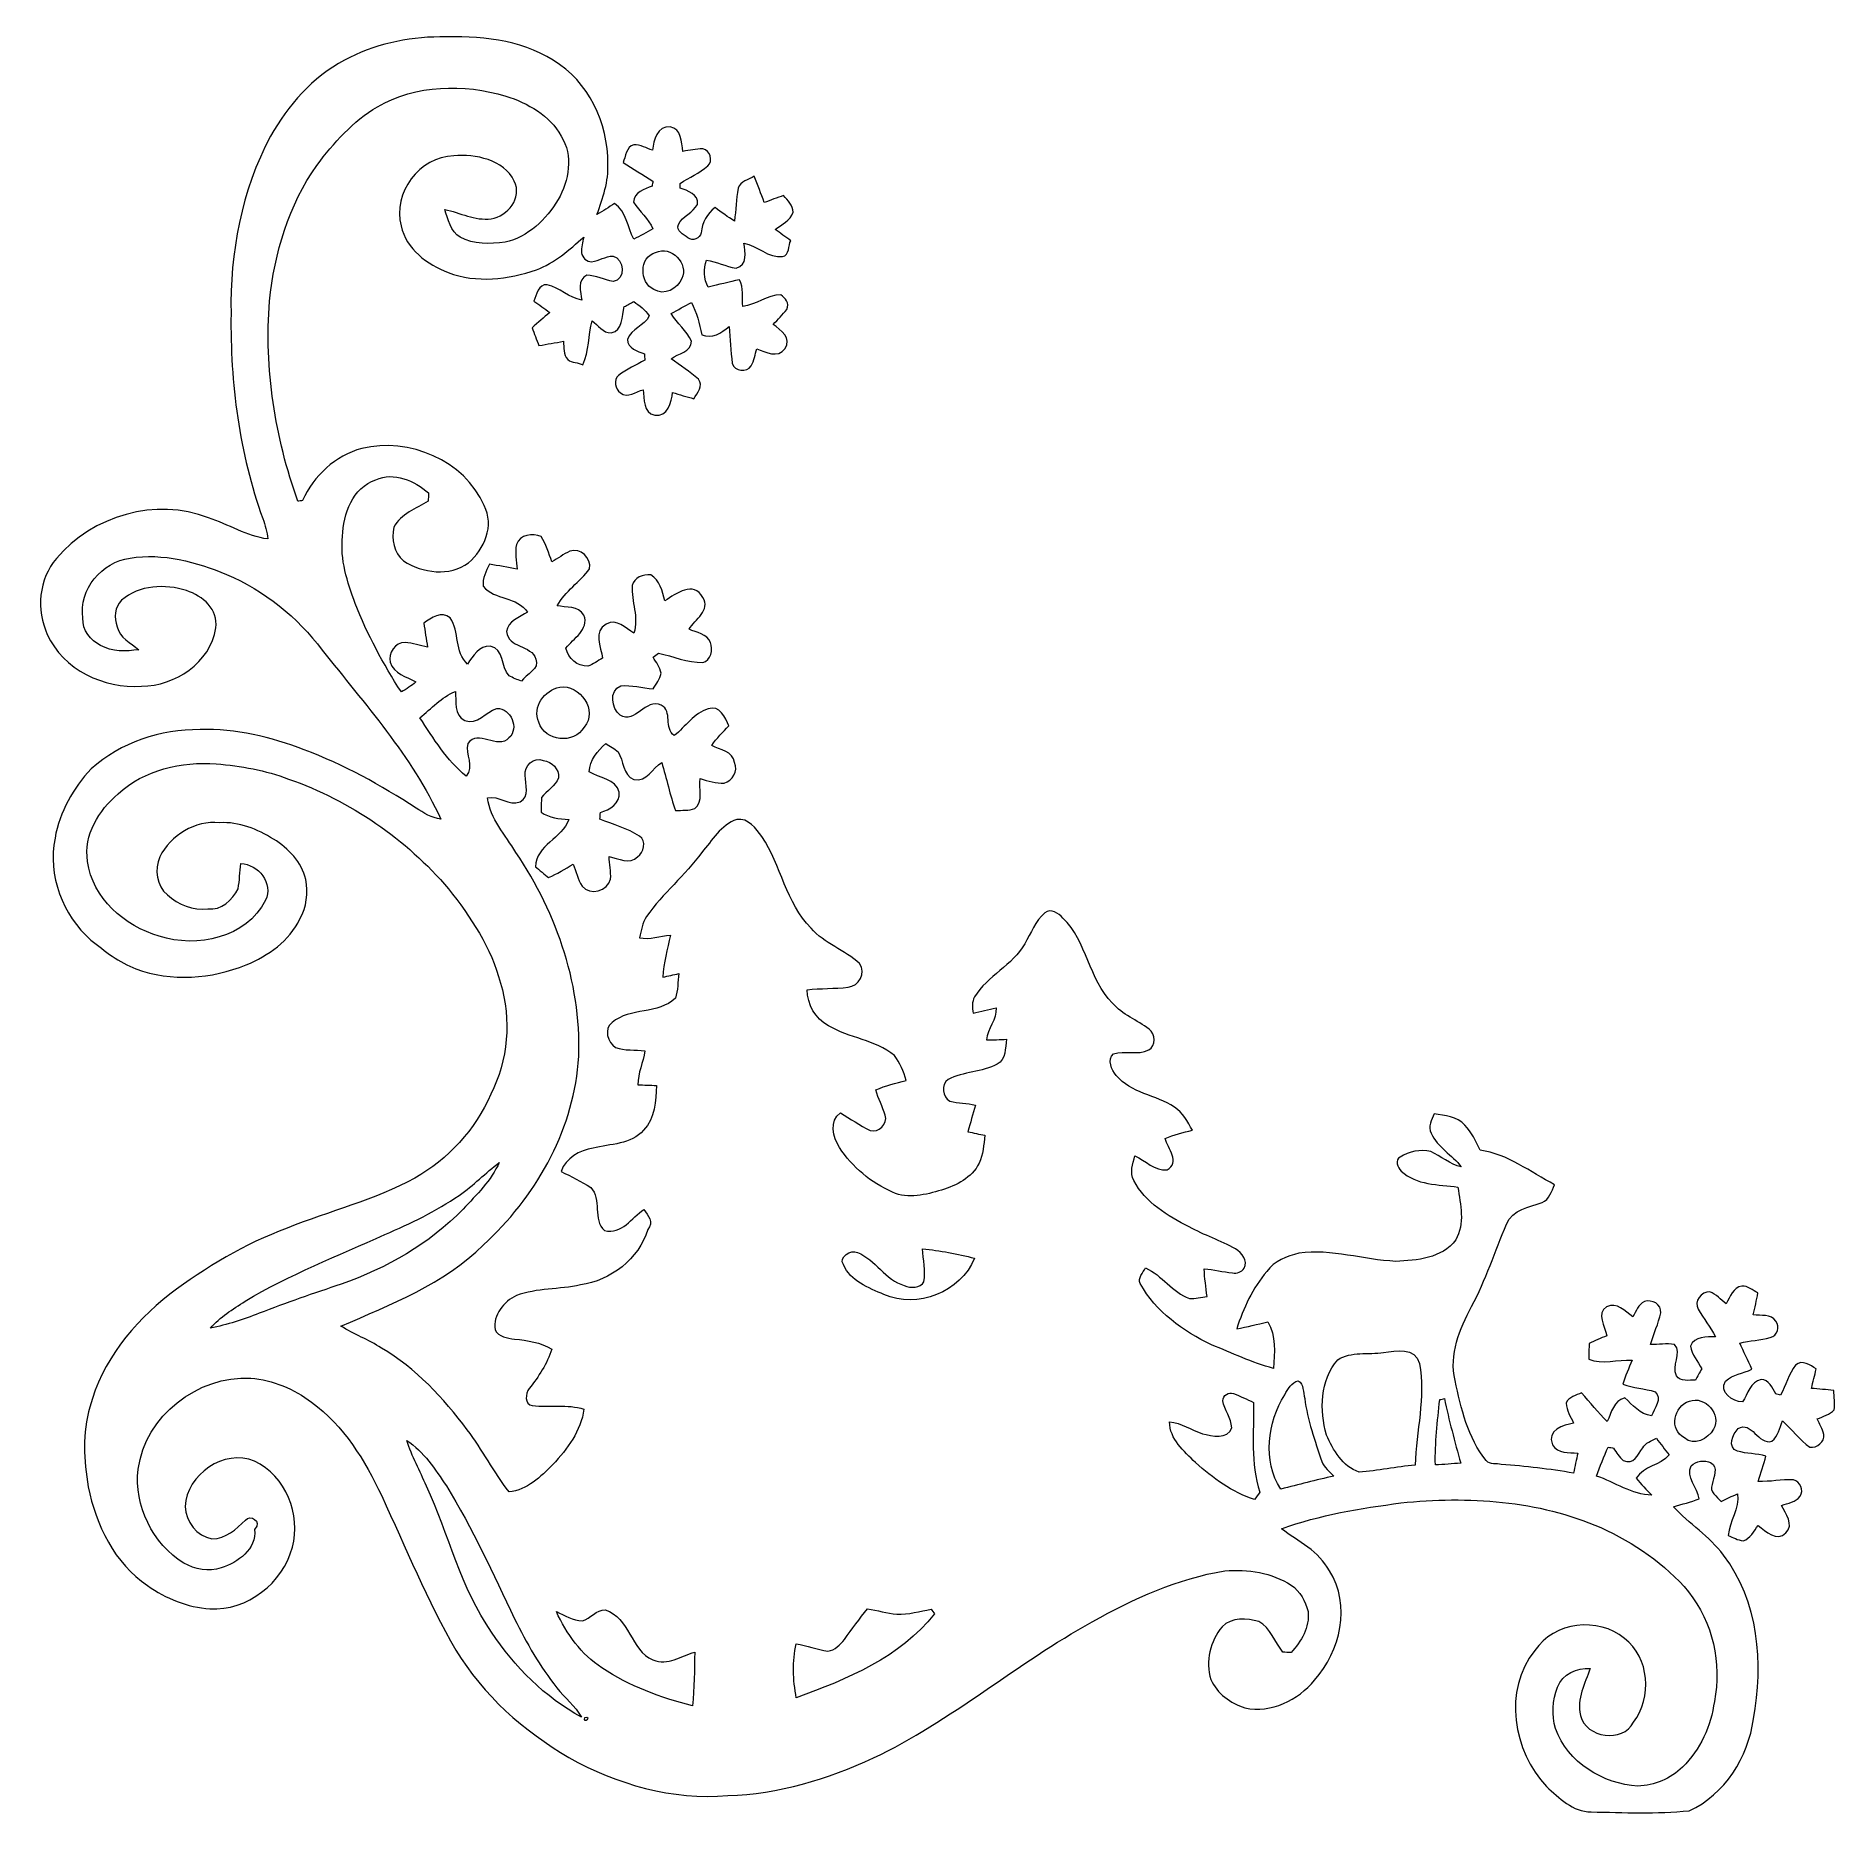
# Model space of a CAD drawing. Header units: centimetres. Extents: x -16.3 to 16.2, y -16.1 to 16.1.
import ezdxf

# ---------------------------------------------------------------- set-up
doc = ezdxf.new("R2010")
doc.units = ezdxf.units.CM
doc.header["$MEASUREMENT"] = 0
doc.layers.add('Layer 1', color=7, linetype='Continuous')

msp = doc.modelspace()

# ---------------------------------------------------------------- linework, layer by layer
at = {"layer": 'Layer 1', "color": 8, "lineweight": 9}
for points, knots in [([(-10.72369, 15.63014), (-10.1977, 15.91941), (-9.5948, 16.04924), (-8.99685, 16.05382), (-8.99685, 16.05382), (-8.30082, 16.0704), (-7.55293, 16.01749), (-6.95003, 15.63261), (-6.95003, 15.63261), (-6.31115, 15.25266), (-5.95484, 14.49313), (-5.96049, 13.76288), (-5.96049, 13.76288), (-5.9432, 13.44327), (-6.05503, 13.13811), (-6.15875, 12.84143), (-6.15875, 12.84143), (-6.04833, 12.90281), (-5.94461, 12.97443), (-5.83878, 13.04322), (-5.83878, 13.04322), (-5.62217, 12.89646), (-5.60877, 12.61177), (-5.49412, 12.39552), (-5.49412, 12.39552), (-5.3777, 12.4569), (-5.26128, 12.51864), (-5.14557, 12.58108), (-5.14557, 12.58108), (-5.22212, 12.77123), (-5.3964, 12.89223), (-5.49588, 13.06615), (-5.49588, 13.06615), (-5.49376, 13.24395), (-5.29515, 13.30251), (-5.16003, 13.35789), (-5.16003, 13.35789), (-5.15686, 13.37941), (-5.15016, 13.4221), (-5.14698, 13.44362), (-5.14698, 13.44362), (-5.32619, 13.55757), (-5.50646, 13.6701), (-5.68708, 13.78158), (-5.68708, 13.78158), (-5.63452, 13.88212), (-5.63487, 14.07051), (-5.49341, 14.10296), (-5.49341, 14.10296), (-5.37276, 14.10684), (-5.2641, 14.04087), (-5.15192, 14.00595), (-5.15192, 14.00595), (-5.13957, 14.18375), (-5.06443, 14.44692), (-4.83618, 14.42716), (-4.83618, 14.42716), (-4.62558, 14.39718), (-4.63122, 14.14635), (-4.60441, 13.98443), (-4.60441, 13.98443), (-4.48482, 14.00524), (-4.36558, 14.02817), (-4.24352, 14.02817), (-4.24352, 14.02817), (-4.10876, 14.00806), (-4.05655, 13.81086), (-4.15462, 13.71984), (-4.15462, 13.71984), (-4.30137, 13.58685), (-4.4894, 13.50924), (-4.65592, 13.40552), (-4.65592, 13.40552), (-4.65486, 13.384), (-4.65239, 13.34131), (-4.65133, 13.32015), (-4.65133, 13.32015), (-4.52115, 13.27358), (-4.3109, 13.20691), (-4.34124, 13.02628), (-4.34124, 13.02628), (-4.41638, 12.87353), (-4.60758, 12.81462), (-4.6852, 12.66222), (-4.6852, 12.66222), (-4.73776, 12.54263), (-4.58748, 12.48477), (-4.51516, 12.42127), (-4.51516, 12.42127), (-4.43225, 12.35142), (-4.29008, 12.40575), (-4.27597, 12.51299), (-4.27597, 12.51299), (-4.25163, 12.69538), (-4.17085, 12.85977), (-4.0188, 12.96737), (-4.0188, 12.96737), (-3.90556, 12.8827), (-3.79478, 12.7931), (-3.67025, 12.72501), (-3.67025, 12.72501), (-3.64838, 12.92186), (-3.63992, 13.12083), (-3.60464, 13.31591), (-3.60464, 13.31591), (-3.57218, 13.44503), (-3.40849, 13.47325), (-3.31536, 13.53323), (-3.31536, 13.53323), (-3.24727, 13.37765), (-3.19012, 13.21749), (-3.13403, 13.05698), (-3.13403, 13.05698), (-3.01762, 13.10178), (-2.90226, 13.14729), (-2.78337, 13.18574), (-2.78337, 13.18574), (-2.71493, 13.09543), (-2.60628, 13.009), (-2.61333, 12.88482), (-2.61333, 12.88482), (-2.65813, 12.73101), (-2.81865, 12.66328), (-2.93612, 12.57332), (-2.93612, 12.57332), (-2.84228, 12.50523), (-2.74845, 12.4375), (-2.6539, 12.36941), (-2.6539, 12.36941), (-2.70188, 12.28651), (-2.67295, 12.10836), (-2.8003, 12.08084), (-2.8003, 12.08084), (-3.06559, 12.04768), (-3.25151, 12.28933), (-3.5048, 12.32461), (-3.5048, 12.32461), (-3.4727, 12.16727), (-3.42931, 11.91856), (-3.64344, 11.87517), (-3.64344, 11.87517), (-3.82618, 11.89881), (-3.99552, 11.99159), (-4.17896, 12.01875), (-4.17896, 12.01875), (-4.23646, 11.85612), (-4.22482, 11.68044), (-4.14721, 11.52663), (-4.14721, 11.52663), (-3.95847, 11.57425), (-3.76974, 11.62258), (-3.57924, 11.66244), (-3.57924, 11.66244), (-3.50762, 11.51005), (-3.52773, 11.34248), (-3.5235, 11.1802), (-3.5235, 11.1802), (-3.28114, 11.20983), (-3.08147, 11.38199), (-2.83488, 11.39292), (-2.83488, 11.39292), (-2.75444, 11.33225), (-2.67189, 11.2444), (-2.7241, 11.12693), (-2.7241, 11.12693), (-2.80101, 11.03133), (-2.88779, 10.94525), (-2.96999, 10.85423), (-2.96999, 10.85423), (-2.83417, 10.76039), (-2.62638, 10.60164), (-2.75762, 10.41679), (-2.75762, 10.41679), (-2.88815, 10.23722), (-3.10616, 10.35469), (-3.26773, 10.41325), (-3.26773, 10.41325), (-3.30019, 10.31095), (-3.31712, 10.2023), (-3.36863, 10.10705), (-3.36863, 10.10705), (-3.44448, 9.97793), (-3.6759, 10.00439), (-3.71153, 10.15185), (-3.71153, 10.15185), (-3.74363, 10.37198), (-3.74645, 10.59423), (-3.76903, 10.81507), (-3.76903, 10.81507), (-3.91155, 10.70501), (-4.07524, 10.58612), (-4.26292, 10.66796), (-4.26292, 10.66796), (-4.30949, 10.86799), (-4.3497, 11.07189), (-4.4513, 11.25322), (-4.4513, 11.25322), (-4.57231, 11.18655), (-4.69296, 11.11881), (-4.81396, 11.05249), (-4.81396, 11.05249), (-4.71448, 10.86905), (-4.52962, 10.7424), (-4.44672, 10.55014), (-4.44672, 10.55014), (-4.45801, 10.35928), (-4.68767, 10.32893), (-4.81713, 10.23368), (-4.81713, 10.23368), (-4.64921, 10.1141), (-4.4767, 9.99944), (-4.32113, 9.86328), (-4.32113, 9.86328), (-4.22729, 9.74404), (-4.34723, 9.61669), (-4.40368, 9.51191), (-4.40368, 9.51191), (-4.53456, 9.54578), (-4.66262, 9.58529), (-4.79138, 9.62515), (-4.79138, 9.62515), (-4.80655, 9.45194), (-4.88028, 9.17607), (-5.1117, 9.21486), (-5.1117, 9.21486), (-5.32902, 9.2505), (-5.29797, 9.51155), (-5.32408, 9.67488), (-5.32408, 9.67488), (-5.45284, 9.63926), (-5.60595, 9.51332), (-5.73189, 9.61669), (-5.73189, 9.61669), (-5.83243, 9.68159), (-5.86559, 9.85305), (-5.76681, 9.93313), (-5.76681, 9.93313), (-5.62358, 10.04777), (-5.45178, 10.11975), (-5.29268, 10.20935), (-5.29268, 10.20935), (-5.2948, 10.24639), (-5.29727, 10.28379), (-5.29903, 10.32083), (-5.29903, 10.32083), (-5.42109, 10.37374), (-5.60877, 10.4189), (-5.60771, 10.58436), (-5.60771, 10.58436), (-5.53962, 10.77733), (-5.29691, 10.8246), (-5.21577, 11.01051), (-5.21577, 11.01051), (-5.28386, 11.12023), (-5.39252, 11.1936), (-5.49235, 11.27086), (-5.49235, 11.27086), (-5.55021, 11.23911), (-5.60842, 11.20736), (-5.66662, 11.17632), (-5.66662, 11.17632), (-5.71354, 11.01192), (-5.67968, 10.73464), (-5.90263, 10.70359), (-5.90263, 10.70359), (-6.04903, 10.69372), (-6.13652, 10.84753), (-6.24659, 10.92161), (-6.24659, 10.92161), (-6.31291, 10.65809), (-6.29915, 10.37657), (-6.41134, 10.12538), (-6.41134, 10.12538), (-6.50271, 10.1663), (-6.60537, 10.16102), (-6.68792, 10.21817), (-6.68792, 10.21817), (-6.76412, 10.3106), (-6.75671, 10.43725), (-6.76341, 10.54978), (-6.76341, 10.54978), (-6.91122, 10.52438), (-7.05904, 10.49828), (-7.2065, 10.47323), (-7.2065, 10.47323), (-7.25236, 10.57906), (-7.29363, 10.68772), (-7.33173, 10.79638), (-7.33173, 10.79638), (-7.2259, 10.8888), (-7.1183, 10.97876), (-7.01318, 11.07189), (-7.01318, 11.07189), (-7.10807, 11.14069), (-7.20262, 11.20948), (-7.29752, 11.27792), (-7.29752, 11.27792), (-7.25695, 11.38551), (-7.21708, 11.58977), (-7.05727, 11.57108), (-7.05727, 11.57108), (-6.83397, 11.51922), (-6.66252, 11.33577), (-6.43321, 11.2945), (-6.43321, 11.2945), (-6.45367, 11.44337), (-6.52105, 11.66668), (-6.33972, 11.74464), (-6.33972, 11.74464), (-6.17427, 11.73723), (-6.0254, 11.65856), (-5.86453, 11.63069), (-5.86453, 11.63069), (-5.63452, 11.66244), (-5.66521, 12.03956), (-5.8663, 12.09142), (-5.8663, 12.09142), (-6.00247, 12.0886), (-6.121, 12.00499), (-6.25506, 11.98841), (-6.25506, 11.98841), (-6.34643, 11.98171), (-6.42227, 12.06602), (-6.43815, 12.15069), (-6.43815, 12.15069), (-6.4452, 12.24629), (-6.41451, 12.33907), (-6.39828, 12.43221), (-6.39828, 12.43221), (-6.65758, 12.20361), (-6.92498, 11.96513), (-7.25377, 11.84236), (-7.25377, 11.84236), (-7.76107, 11.66491), (-8.33715, 11.60036), (-8.84974, 11.79156), (-8.84974, 11.79156), (-9.22439, 11.94114), (-9.61209, 12.21666), (-9.69817, 12.6347), (-9.69817, 12.6347), (-9.86574, 13.22807), (-9.36268, 13.892), (-8.74884, 13.90364), (-8.74884, 13.90364), (-8.35232, 13.93398), (-7.84644, 13.8412), (-7.65347, 13.4475), (-7.65347, 13.4475), (-7.50389, 13.14446), (-7.77059, 12.81003), (-8.07327, 12.76629), (-8.07327, 12.76629), (-8.36678, 12.72466), (-8.63313, 12.87706), (-8.91183, 12.93491), (-8.91183, 12.93491), (-8.84621, 12.76205), (-8.81023, 12.53275), (-8.63348, 12.43291), (-8.63348, 12.43291), (-8.3883, 12.29568), (-8.09021, 12.30662), (-7.82068, 12.34189), (-7.82068, 12.34189), (-7.403, 12.43397), (-7.07773, 12.75782), (-6.85972, 13.11095), (-6.85972, 13.11095), (-6.6611, 13.44997), (-6.58702, 13.91281), (-6.80468, 14.25959), (-6.80468, 14.25959), (-7.01035, 14.63601), (-7.41076, 14.85649), (-7.80587, 14.98314), (-7.80587, 14.98314), (-8.5654, 15.21315), (-9.43006, 15.19093), (-10.12962, 14.79017), (-10.12962, 14.79017), (-10.56882, 14.527), (-10.92195, 14.14), (-11.22217, 13.73008), (-11.22217, 13.73008), (-11.73475, 13.01464), (-11.98946, 12.1454), (-12.07907, 11.27721), (-12.07907, 11.27721), (-12.17961, 10.05378), (-11.97676, 8.81306), (-11.56789, 7.65912), (-11.56789, 7.65912), (-11.54708, 7.66194), (-11.5051, 7.66759), (-11.48393, 7.67041), (-11.48393, 7.67041), (-11.28073, 8.11809), (-10.88773, 8.48145), (-10.41043, 8.61198), (-10.41043, 8.61198), (-9.5627, 8.81729), (-8.54882, 8.40031), (-8.19851, 7.57798), (-8.19851, 7.57798), (-8.00836, 7.22097), (-8.19357, 6.78811), (-8.47932, 6.54434), (-8.47932, 6.54434), (-8.82434, 6.29246), (-9.31293, 6.35631), (-9.65478, 6.58033), (-9.65478, 6.58033), (-9.8361, 6.72814), (-9.87138, 6.97085), (-9.83328, 7.18816), (-9.83328, 7.18816), (-9.70628, 7.43299), (-9.42935, 7.52189), (-9.20992, 7.65842), (-9.20992, 7.65842), (-9.20745, 7.70851), (-9.20498, 7.75896), (-9.20252, 7.80905), (-9.20252, 7.80905), (-9.46075, 8.02531), (-9.82446, 8.19816), (-10.15819, 8.04577), (-10.15819, 8.04577), (-10.57694, 7.89866), (-10.74486, 7.43123), (-10.75685, 7.02412), (-10.75685, 7.02412), (-10.80801, 6.60467), (-10.67183, 6.19862), (-10.53072, 5.81092), (-10.53072, 5.81092), (-10.30988, 5.2493), (-10.02378, 4.71519), (-9.69535, 4.20896), (-9.69535, 4.20896), (-9.60257, 4.26258), (-9.51402, 4.32255), (-9.43147, 4.39064), (-9.43147, 4.39064), (-9.59798, 4.48941), (-9.83505, 4.53633), (-9.89819, 4.74553), (-9.89819, 4.74553), (-9.9377, 4.9071), (-9.80506, 5.10854), (-9.62902, 5.1036), (-9.62902, 5.1036), (-9.49003, 5.09725), (-9.35703, 5.04963), (-9.22157, 5.02105), (-9.22157, 5.02105), (-9.24379, 5.16604), (-9.26813, 5.31103), (-9.29071, 5.45567), (-9.29071, 5.45567), (-9.1563, 5.54493), (-8.96651, 5.68709), (-8.8134, 5.54845), (-8.8134, 5.54845), (-8.64125, 5.30116), (-8.73473, 4.92651), (-8.49767, 4.71378), (-8.49767, 4.71378), (-8.40136, 4.85771), (-8.29058, 5.05139), (-8.08915, 5.03551), (-8.08915, 5.03551), (-7.83268, 5.00235), (-7.90323, 4.65451), (-7.74731, 4.50353), (-7.74731, 4.50353), (-7.67887, 4.46013), (-7.59949, 4.43579), (-7.52506, 4.40193), (-7.52506, 4.40193), (-7.43722, 4.52998), (-7.18921, 4.62488), (-7.26188, 4.80374), (-7.26188, 4.80374), (-7.34232, 5.06444), (-7.76918, 5.00306), (-7.79211, 5.29975), (-7.79211, 5.29975), (-7.77729, 5.48919), (-7.55434, 5.56292), (-7.41534, 5.65323), (-7.41534, 5.65323), (-7.59561, 5.93651), (-8.01189, 5.86807), (-8.21297, 6.11995), (-8.21297, 6.11995), (-8.24225, 6.26777), (-8.15547, 6.39089), (-8.10397, 6.51894), (-8.10397, 6.51894), (-7.93604, 6.49496), (-7.77024, 6.45827), (-7.60302, 6.42899), (-7.60302, 6.42899), (-7.61184, 6.57715), (-7.64959, 6.73167), (-7.6129, 6.87772), (-7.6129, 6.87772), (-7.5494, 7.05552), (-7.32327, 7.08233), (-7.16628, 7.02306), (-7.16628, 7.02306), (-7.07703, 6.88054), (-7.03117, 6.71756), (-6.97367, 6.56057), (-6.97367, 6.56057), (-6.86572, 6.62548), (-6.76376, 6.70133), (-6.64876, 6.75284), (-6.64876, 6.75284), (-6.45543, 6.83433), (-6.25682, 6.6209), (-6.29175, 6.43675), (-6.29175, 6.43675), (-6.46602, 6.19615), (-6.73272, 6.03176), (-6.87947, 5.76859), (-6.87947, 5.76859), (-6.71437, 5.73331), (-6.496, 5.76682), (-6.39264, 5.60066), (-6.39264, 5.60066), (-6.29986, 5.33079), (-6.58279, 5.18051), (-6.72108, 5.00165), (-6.72108, 5.00165), (-6.6791, 4.81291), (-6.51682, 4.6711), (-6.32032, 4.67462), (-6.32032, 4.67462), (-6.22507, 4.70673), (-6.1457, 4.77234), (-6.05856, 4.82067), (-6.05856, 4.82067), (-6.08255, 5.0207), (-6.2353, 5.31386), (-5.9933, 5.43415), (-5.9933, 5.43415), (-5.79574, 5.55022), (-5.64581, 5.35584), (-5.48918, 5.27258), (-5.48918, 5.27258), (-5.39957, 5.55692), (-5.53715, 5.84443), (-5.52304, 6.1323), (-5.52304, 6.1323), (-5.49306, 6.27941), (-5.31878, 6.33515), (-5.18649, 6.3295), (-5.18649, 6.3295), (-5.02069, 6.22473), (-4.97447, 6.03529), (-4.93108, 5.85819), (-4.93108, 5.85819), (-4.72577, 5.99048), (-4.40862, 6.22508), (-4.24458, 5.91993), (-4.24458, 5.91993), (-4.10064, 5.68286), (-4.38216, 5.5227), (-4.49293, 5.34278), (-4.49293, 5.34278), (-4.35852, 5.28669), (-4.1719, 5.2553), (-4.10382, 5.10466), (-4.10382, 5.10466), (-4.06007, 4.97554), (-4.09359, 4.7794), (-4.24634, 4.742), (-4.24634, 4.742), (-4.52257, 4.7413), (-4.78186, 4.85136), (-5.04715, 4.91204), (-5.04715, 4.91204), (-5.07925, 4.887), (-5.111, 4.8616), (-5.14275, 4.8362), (-5.14275, 4.8362), (-5.08701, 4.74483), (-5.01822, 4.65557), (-4.99811, 4.54762), (-4.99811, 4.54762), (-5.01504, 4.44108), (-5.08877, 4.35465), (-5.14416, 4.26469), (-5.14416, 4.26469), (-5.33783, 4.27916), (-5.53468, 4.3416), (-5.72871, 4.31902), (-5.72871, 4.31902), (-5.94708, 4.23259), (-5.89275, 3.91262), (-5.73788, 3.79197), (-5.73788, 3.79197), (-5.46554, 3.61876), (-5.28457, 4.10312), (-4.99493, 3.97224), (-4.99493, 3.97224), (-4.78609, 3.86218), (-4.95295, 3.5542), (-4.75998, 3.42261), (-4.75998, 3.42261), (-4.55784, 3.57889), (-4.40438, 3.83043), (-4.14862, 3.90239), (-4.14862, 3.90239), (-3.93766, 3.98459), (-3.83606, 3.74082), (-3.77291, 3.59548), (-3.77291, 3.59548), (-3.88051, 3.48259), (-3.99446, 3.37393), (-4.0823, 3.24376), (-4.0823, 3.24376), (-3.9359, 3.15697), (-3.69036, 3.14286), (-3.67061, 2.9319), (-3.67061, 2.9319), (-3.60287, 2.78197), (-3.70236, 2.59606), (-3.85864, 2.56219), (-3.85864, 2.56219), (-4.00751, 2.55901), (-4.15003, 2.59994), (-4.29044, 2.64227), (-4.29044, 2.64227), (-4.32007, 2.46976), (-4.22623, 2.2274), (-4.38675, 2.0997), (-4.38675, 2.0997), (-4.49963, 2.06371), (-4.61993, 2.07253), (-4.7367, 2.06336), (-4.7367, 2.06336), (-4.8383, 2.34805), (-4.90074, 2.64474), (-4.98647, 2.93366), (-4.98647, 2.93366), (-5.16074, 2.83489), (-5.25211, 2.57136), (-5.49165, 2.62534), (-5.49165, 2.62534), (-5.68779, 2.70612), (-5.67685, 2.96894), (-5.77457, 3.12452), (-5.77457, 3.12452), (-5.83948, 3.18943), (-5.92415, 3.2307), (-6.0007, 3.27974), (-6.0007, 3.27974), (-6.14711, 3.13828), (-6.28963, 2.98376), (-6.29951, 2.76645), (-6.29951, 2.76645), (-6.11888, 2.65426), (-5.81726, 2.63592), (-5.75411, 2.39921), (-5.75411, 2.39921), (-5.73506, 2.19706), (-5.92697, 2.07994), (-6.09525, 2.03055), (-6.09525, 2.03055), (-6.09913, 1.99034), (-6.1023, 1.95012), (-6.10548, 1.9092), (-6.10548, 1.9092), (-5.86453, 1.81289), (-5.60736, 1.74586), (-5.38863, 1.60158), (-5.38863, 1.60158), (-5.25987, 1.52008), (-5.31032, 1.30171), (-5.4225, 1.22763), (-5.4225, 1.22763), (-5.56573, 1.07805), (-5.77352, 1.20082), (-5.93862, 1.23575), (-5.93862, 1.23575), (-5.93438, 1.09922), (-5.90193, 0.96375), (-5.91251, 0.82723), (-5.91251, 0.82723), (-5.95696, 0.6078), (-6.29033, 0.51784), (-6.42792, 0.70093), (-6.42792, 0.70093), (-6.50835, 0.82053), (-6.53375, 0.96622), (-6.58878, 1.09781), (-6.58878, 1.09781), (-6.73413, 1.00961), (-6.87842, 0.91825), (-7.0354, 0.85263), (-7.0354, 0.85263), (-7.09361, 0.90131), (-7.21003, 0.99868), (-7.26823, 1.04736), (-7.26823, 1.04736), (-7.26047, 1.44741), (-6.78634, 1.5543), (-6.66957, 1.90144), (-6.66957, 1.90144), (-6.84243, 1.91837), (-7.02164, 1.93389), (-7.16981, 2.03443), (-7.16981, 2.03443), (-7.16805, 2.10076), (-7.16417, 2.2334), (-7.16205, 2.29972), (-7.16205, 2.29972), (-7.06045, 2.4179), (-6.91934, 2.51033), (-6.85196, 2.65462), (-6.85196, 2.65462), (-6.83996, 2.81972), (-6.97402, 2.94601), (-7.12924, 2.97035), (-7.12924, 2.97035), (-7.29646, 3.04479), (-7.4866, 2.87334), (-7.45485, 2.70013), (-7.45485, 2.70013), (-7.4612, 2.54032), (-7.36419, 2.31101), (-7.54763, 2.22352), (-7.54763, 2.22352), (-7.75507, 2.13145), (-7.92934, 2.35193), (-8.13854, 2.29408), (-8.13854, 2.29408), (-8.0888, 1.91378), (-7.81292, 1.62451), (-7.62419, 1.30701), (-7.62419, 1.30701), (-6.87418, 0.19258), (-6.40887, -1.14586), (-6.4953, -2.50123), (-6.4953, -2.50123), (-6.6096, -3.77052), (-7.28235, -4.93681), (-8.21227, -5.78913), (-8.21227, -5.78913), (-8.92629, -6.49927), (-9.88126, -6.86616), (-10.78755, -7.25774), (-10.78755, -7.25774), (-10.55048, -7.40238), (-10.29013, -7.50398), (-10.05553, -7.65321), (-10.05553, -7.65321), (-9.43112, -8.01868), (-8.9344, -8.55985), (-8.50331, -9.13276), (-8.50331, -9.13276), (-8.23061, -9.49294), (-8.02142, -9.89546), (-7.74872, -10.25565), (-7.74872, -10.25565), (-7.4231, -10.22319), (-7.17757, -9.97837), (-6.95603, -9.76176), (-6.95603, -9.76176), (-6.69568, -9.47813), (-6.44697, -9.1511), (-6.39335, -8.75775), (-6.39335, -8.75775), (-6.69568, -8.66355), (-7.01847, -8.72952), (-7.32715, -8.69214), (-7.32715, -8.69214), (-7.47108, -8.6745), (-7.4545, -8.47412), (-7.38218, -8.3838), (-7.38218, -8.3838), (-7.21391, -8.16826), (-7.05798, -7.9386), (-6.97543, -7.67508), (-6.97543, -7.67508), (-7.18039, -7.55231), (-7.41393, -7.50963), (-7.64959, -7.49446), (-7.64959, -7.49446), (-7.77623, -7.47153), (-7.93887, -7.45177), (-8.00166, -7.3216), (-8.00166, -7.3216), (-8.04117, -7.05772), (-7.84608, -6.80936), (-7.6136, -6.70565), (-7.6136, -6.70565), (-7.24425, -6.56453), (-6.83855, -6.59734), (-6.45649, -6.51303), (-6.45649, -6.51303), (-5.91145, -6.42942), (-5.40345, -6.04807), (-5.2387, -5.51114), (-5.2387, -5.51114), (-5.13005, -5.38061), (-5.23059, -5.2515), (-5.3082, -5.14847), (-5.3082, -5.14847), (-5.5361, -5.297), (-5.70261, -5.60921), (-6.02363, -5.52737), (-6.02363, -5.52737), (-6.24306, -5.3351), (-6.06844, -4.95762), (-6.27164, -4.75195), (-6.27164, -4.75195), (-6.4378, -4.63483), (-6.62618, -4.55582), (-6.80468, -4.46056), (-6.80468, -4.46056), (-6.72602, -4.21326), (-6.4699, -4.08273), (-6.22966, -4.03864), (-6.22966, -4.03864), (-5.91815, -3.95926), (-5.54245, -3.9769), (-5.3142, -3.71302), (-5.3142, -3.71302), (-5.10818, -3.49747), (-5.09689, -3.18562), (-5.0796, -2.90551), (-5.0796, -2.90551), (-5.1932, -2.90128), (-5.3075, -2.89705), (-5.42074, -2.89281), (-5.42074, -2.89281), (-5.41686, -2.68185), (-5.32443, -2.48713), (-5.29303, -2.28074), (-5.29303, -2.28074), (-5.46766, -2.25287), (-5.65569, -2.28533), (-5.82185, -2.21761), (-5.82185, -2.21761), (-5.96578, -2.13294), (-6.03845, -1.87258), (-5.88393, -1.76781), (-5.88393, -1.76781), (-5.55656, -1.48664), (-5.0535, -1.63093), (-4.74093, -1.32719), (-4.74093, -1.32719), (-4.68978, -1.18502), (-4.70001, -1.02838), (-4.67532, -0.88163), (-4.67532, -0.88163), (-4.77268, -0.90491), (-4.8697, -0.92855), (-4.96812, -0.94654), (-4.96812, -0.94654), (-4.95048, -0.68972), (-4.88416, -0.4403), (-4.83089, -0.18983), (-4.83089, -0.18983), (-5.01857, -0.20041), (-5.20202, -0.27414), (-5.3911, -0.23357), (-5.3911, -0.23357), (-5.35547, -0.10481), (-5.3403, 0.03771), (-5.25952, 0.14919), (-5.25952, 0.14919), (-4.97059, 0.57076), (-4.56137, 0.89038), (-4.26398, 1.3056), (-4.26398, 1.3056), (-4.07701, 1.52608), (-3.91579, 1.80548), (-3.62827, 1.90496), (-3.62827, 1.90496), (-3.42366, 1.93495), (-3.28255, 1.73634), (-3.17566, 1.59452), (-3.17566, 1.59452), (-2.82853, 1.06923), (-2.73998, 0.39966), (-2.28772, -0.06036), (-2.28772, -0.06036), (-2.04959, -0.34329), (-1.676, -0.45406), (-1.40965, -0.7003), (-1.40965, -0.7003), (-1.28759, -0.87598), (-1.42271, -1.10635), (-1.61638, -1.13069), (-1.61638, -1.13069), (-1.86333, -1.15644), (-2.11309, -1.14551), (-2.35933, -1.1769), (-2.35933, -1.1769), (-2.35157, -1.43972), (-2.2094, -1.70254), (-1.97269, -1.82496), (-1.97269, -1.82496), (-1.59733, -2.05461), (-1.12496, -2.07825), (-0.7803, -2.36365), (-0.7803, -2.36365), (-0.67976, -2.49805), (-0.61132, -2.65469), (-0.56757, -2.81661), (-0.56757, -2.81661), (-0.75278, -2.86777), (-0.94258, -2.90551), (-1.11755, -2.98665), (-1.11755, -2.98665), (-1.07487, -3.14434), (-0.99302, -3.28792), (-0.94469, -3.4435), (-0.94469, -3.4435), (-0.89989, -3.59731), (-1.06428, -3.76876), (-1.22021, -3.71796), (-1.22021, -3.71796), (-1.40613, -3.62589), (-1.57793, -3.50876), (-1.75361, -3.3994), (-1.75361, -3.3994), (-1.96387, -3.55215), (-1.89331, -3.83297), (-1.7716, -4.02558), (-1.7716, -4.02558), (-1.54618, -4.38331), (-1.20046, -4.66199), (-0.81522, -4.83344), (-0.81522, -4.83344), (-0.52842, -4.96997), (-0.21233, -4.87754), (0.07413, -4.79711), (0.07413, -4.79711), (0.34189, -4.70927), (0.62129, -4.5798), (0.75146, -4.31169), (0.75146, -4.31169), (0.82766, -4.1547), (0.83331, -3.97655), (0.858, -3.80686), (0.858, -3.80686), (0.75499, -3.78605), (0.65233, -3.76523), (0.55073, -3.74089), (0.55073, -3.74089), (0.59095, -3.57932), (0.64281, -3.42127), (0.68408, -3.26006), (0.68408, -3.26006), (0.53309, -3.21913), (0.37328, -3.22795), (0.22335, -3.18879), (0.22335, -3.18879), (0.08648, -3.1193), (0.05931, -2.88541), (0.18949, -2.79721), (0.18949, -2.79721), (0.46889, -2.65363), (0.80297, -2.66739), (1.0806, -2.52063), (1.0806, -2.52063), (1.24218, -2.43209), (1.21995, -2.22712), (1.24853, -2.07049), (1.24853, -2.07049), (1.12717, -2.07366), (1.00546, -2.08213), (0.88375, -2.08178), (0.88375, -2.08178), (0.89928, -1.87434), (1.07602, -1.71665), (1.05944, -1.50393), (1.05944, -1.50393), (0.92009, -1.53356), (0.78145, -1.56813), (0.64175, -1.59706), (0.64175, -1.59706), (0.63399, -1.49934), (0.61529, -1.39104), (0.67068, -1.3032), (0.67068, -1.3032), (0.9028, -0.92043), (1.35965, -0.73805), (1.5759, -0.34258), (1.5759, -0.34258), (1.69197, -0.15491), (1.76852, 0.06981), (1.94068, 0.21586), (1.94068, 0.21586), (2.05251, 0.30512), (2.18939, 0.20563), (2.26876, 0.12167), (2.26876, 0.12167), (2.70797, -0.30519), (2.72913, -0.98676), (3.16552, -1.41573), (3.16552, -1.41573), (3.34156, -1.62952), (3.61108, -1.72124), (3.82416, -1.8881), (3.82416, -1.8881), (3.94516, -1.97524), (3.95821, -2.18937), (3.81887, -2.26311), (3.81887, -2.26311), (3.62413, -2.36365), (3.38636, -2.26734), (3.18351, -2.33437), (3.18351, -2.33437), (3.06075, -2.43985), (3.1507, -2.62117), (3.23079, -2.7256), (3.23079, -2.7256), (3.49995, -3.04416), (3.9501, -3.07626), (4.28277, -3.2971), (4.28277, -3.2971), (4.43552, -3.39623), (4.5216, -3.56097), (4.60838, -3.71514), (4.60838, -3.71514), (4.44152, -3.75712), (4.27218, -3.7924), (4.11485, -3.86436), (4.11485, -3.86436), (4.16954, -4.04181), (4.38895, -4.30357), (4.15049, -4.42951), (4.15049, -4.42951), (3.9307, -4.45139), (3.75713, -4.2623), (3.56769, -4.17834), (3.56769, -4.17834), (3.53206, -4.32333), (3.47067, -4.48349), (3.55146, -4.62389), (3.55146, -4.62389), (3.75395, -5.02712), (4.16529, -5.26243), (4.55053, -5.46387), (4.55053, -5.46387), (4.82253, -5.61274), (5.11992, -5.70975), (5.39014, -5.86145), (5.39014, -5.86145), (5.4935, -5.93447), (5.63003, -6.07805), (5.54183, -6.20682), (5.54183, -6.20682), (5.50514, -6.28302), (5.4113, -6.30524), (5.33405, -6.29537), (5.33405, -6.29537), (5.16224, -6.27631), (4.99398, -6.23186), (4.82146, -6.22234), (4.82146, -6.22234), (4.82957, -6.38956), (4.85462, -6.55501), (4.87402, -6.72187), (4.87402, -6.72187), (4.76819, -6.7374), (4.66201, -6.76138), (4.55547, -6.75997), (4.55547, -6.75997), (4.24643, -6.64144), (4.06228, -6.33982), (3.76066, -6.2047), (3.76066, -6.2047), (3.71832, -6.29113), (3.61284, -6.38391), (3.66682, -6.48657), (3.66682, -6.48657), (3.94692, -6.99739), (4.43906, -7.34841), (4.95516, -7.595), (4.95516, -7.595), (5.32593, -7.73999), (5.68577, -7.92061), (6.07241, -8.0208), (6.07241, -8.0208), (6.10028, -7.73576), (6.12392, -7.4359), (5.97081, -7.18119), (5.97081, -7.18119), (5.78348, -7.22211), (5.59757, -7.26903), (5.41025, -7.30713), (5.41025, -7.30713), (5.52666, -6.93283), (5.7027, -6.57018), (5.95282, -6.26644), (5.95282, -6.26644), (6.09252, -6.07982), (6.31794, -5.99515), (6.53525, -5.938), (6.53525, -5.938), (7.12651, -5.85404), (7.69977, -6.06218), (8.28644, -6.08581), (8.28644, -6.08581), (8.66709, -6.06677), (9.12217, -6.03537), (9.37054, -5.69882), (9.37054, -5.69882), (9.5381, -5.40601), (9.45979, -5.05605), (9.40757, -4.74384), (9.40757, -4.74384), (9.05867, -4.69233), (8.65757, -4.71209), (8.38382, -4.45386), (8.38382, -4.45386), (8.31467, -4.39459), (8.27268, -4.2496), (8.36652, -4.19915), (8.36652, -4.19915), (8.52492, -4.0979), (8.73236, -4.05769), (8.91721, -4.09967), (8.91721, -4.09967), (9.10454, -4.18539), (9.26647, -4.32932), (9.47142, -4.37942), (9.47142, -4.37942), (9.30739, -4.16034), (9.03821, -4.02488), (8.92603, -3.76735), (8.92603, -3.76735), (8.86465, -3.64987), (8.93767, -3.52817), (8.98247, -3.41986), (8.98247, -3.41986), (9.17122, -3.44985), (9.39875, -3.46149), (9.53245, -3.62095), (9.53245, -3.62095), (9.66122, -3.74865), (9.73461, -3.91587), (9.81009, -4.07745), (9.81009, -4.07745), (10.31527, -4.13953), (10.71709, -4.4768), (11.15912, -4.69975), (11.15912, -4.69975), (11.09986, -4.81192), (11.06599, -4.97173), (10.93229, -5.02359), (10.93229, -5.02359), (10.69804, -5.10967), (10.39852, -5.14212), (10.29022, -5.41095), (10.29022, -5.41095), (10.07926, -5.90696), (9.91451, -6.42448), (9.65663, -6.90003), (9.65663, -6.90003), (9.44708, -7.30925), (9.24318, -7.7728), (9.35924, -8.23951), (9.35924, -8.23951), (9.46825, -8.74505), (9.58749, -9.2774), (9.92157, -9.68909), (9.92157, -9.68909), (9.98789, -9.76846), (10.10854, -9.73388), (10.19497, -9.75894), (10.19497, -9.75894), (10.63243, -9.78787), (11.06811, -9.84255), (11.50061, -9.91416), (11.50061, -9.91416), (11.52566, -9.79316), (11.55106, -9.67251), (11.57681, -9.55256), (11.57681, -9.55256), (11.41665, -9.54233), (11.21345, -9.5635), (11.11891, -9.40193), (11.11891, -9.40193), (11.01942, -9.13098), (11.30905, -9.05021), (11.50096, -9.00927), (11.50096, -9.00927), (11.44381, -8.89428), (11.3782, -8.77963), (11.36656, -8.64875), (11.36656, -8.64875), (11.40924, -8.53268), (11.55106, -8.51046), (11.64701, -8.46177), (11.64701, -8.46177), (11.79694, -8.63957), (11.94723, -8.81773), (12.11162, -8.98283), (12.11162, -8.98283), (12.17971, -8.81384), (12.22874, -8.61347), (12.42559, -8.55208), (12.42559, -8.55208), (12.57129, -8.68402), (12.70147, -8.84912), (12.91031, -8.88122), (12.91031, -8.88122), (12.95653, -8.74857), (13.11774, -8.56443), (12.97452, -8.44236), (12.97452, -8.44236), (12.78366, -8.38275), (12.58011, -8.37816), (12.39314, -8.30443), (12.39314, -8.30443), (12.43618, -8.15662), (12.49968, -8.01727), (12.55789, -7.87545), (12.55789, -7.87545), (12.29683, -7.85676), (12.02696, -7.9566), (11.77543, -7.85253), (11.77543, -7.85253), (11.77719, -7.78232), (11.78001, -7.64192), (11.78178, -7.57171), (11.78178, -7.57171), (11.88584, -7.51915), (11.99379, -7.47435), (12.1028, -7.43201), (12.1028, -7.43201), (12.07176, -7.26621), (11.9056, -7.02315), (12.09786, -6.90708), (12.09786, -6.90708), (12.28448, -6.81148), (12.43124, -6.99281), (12.57411, -7.08594), (12.57411, -7.08594), (12.63232, -6.98787), (12.67395, -6.86686), (12.78119, -6.81113), (12.78119, -6.81113), (12.91278, -6.76703), (13.09869, -6.86122), (13.07718, -7.01362), (13.07718, -7.01362), (13.04049, -7.21223), (12.94241, -7.39321), (12.89444, -7.58935), (12.89444, -7.58935), (13.03837, -7.59429), (13.18442, -7.56043), (13.32729, -7.5883), (13.32729, -7.5883), (13.47193, -7.74422), (13.26803, -7.97952), (13.35975, -8.15449), (13.35975, -8.15449), (13.43031, -8.2755), (13.59505, -8.22612), (13.70547, -8.23494), (13.70547, -8.23494), (13.74181, -8.16579), (13.77991, -8.09734), (13.81801, -8.02926), (13.81801, -8.02926), (13.74851, -7.89379), (13.63492, -7.77209), (13.61446, -7.61899), (13.61446, -7.61899), (13.68748, -7.43625), (13.90832, -7.45248), (14.06954, -7.44895), (14.06954, -7.44895), (13.97711, -7.27397), (13.85046, -7.12157), (13.75592, -6.94906), (13.75592, -6.94906), (13.66737, -6.81077), (13.81801, -6.62803), (13.96512, -6.63438), (13.96512, -6.63438), (14.08012, -6.6806), (14.16338, -6.77796), (14.2611, -6.8517), (14.2611, -6.8517), (14.33236, -6.73069), (14.38422, -6.55642), (14.54508, -6.53314), (14.54508, -6.53314), (14.65374, -6.52714), (14.74158, -6.60934), (14.83366, -6.65661), (14.83366, -6.65661), (14.80896, -6.78925), (14.78144, -6.92296), (14.74969, -7.0549), (14.74969, -7.0549), (14.88939, -7.07606), (15.07354, -7.02597), (15.15927, -7.16708), (15.15927, -7.16708), (15.24605, -7.26762), (15.18079, -7.43201), (15.05838, -7.46482), (15.05838, -7.46482), (14.87669, -7.51104), (14.68866, -7.52162), (14.50593, -7.56219), (14.50593, -7.56219), (14.57331, -7.72341), (14.65762, -7.87581), (14.72712, -8.03703), (14.72712, -8.03703), (14.57084, -8.11217), (14.37646, -8.13016), (14.2491, -8.24974), (14.2491, -8.24974), (14.12704, -8.44555), (14.37363, -8.63111), (14.55708, -8.62687), (14.55708, -8.62687), (14.64986, -8.48153), (14.70313, -8.26845), (14.89045, -8.21906), (14.89045, -8.21906), (15.0358, -8.21659), (15.09471, -8.37852), (15.15715, -8.48365), (15.15715, -8.48365), (15.17867, -8.48858), (15.22171, -8.4981), (15.24323, -8.50305), (15.24323, -8.50305), (15.34624, -8.32913), (15.39034, -8.12099), (15.51628, -7.96224), (15.51628, -7.96224), (15.63623, -7.85147), (15.77945, -7.96541), (15.88846, -8.03068), (15.88846, -8.03068), (15.85953, -8.1471), (15.83202, -8.26598), (15.80168, -8.38275), (15.80168, -8.38275), (15.93573, -8.39439), (16.07085, -8.40674), (16.20631, -8.42049), (16.20631, -8.42049), (16.21019, -8.5362), (16.22888, -8.65332), (16.21443, -8.76975), (16.21443, -8.76975), (16.13435, -8.85865), (16.01229, -8.88793), (15.90681, -8.9352), (15.90681, -8.9352), (15.94879, -9.02657), (16.00206, -9.11441), (16.02604, -9.21354), (16.02604, -9.21354), (16.04651, -9.35006), (15.90398, -9.46401), (15.77451, -9.44849), (15.77451, -9.44849), (15.58754, -9.31162), (15.45172, -9.12005), (15.27674, -8.97013), (15.27674, -8.97013), (15.23335, -9.1003), (15.20019, -9.24776), (15.08801, -9.33843), (15.08801, -9.33843), (14.83577, -9.41603), (14.72253, -8.95812), (14.4777, -9.11088), (14.4777, -9.11088), (14.3754, -9.20684), (14.27874, -9.45661), (14.46394, -9.51482), (14.46394, -9.51482), (14.62975, -9.57055), (14.81037, -9.55644), (14.97865, -9.60583), (14.97865, -9.60583), (14.94372, -9.76176), (14.88869, -9.9124), (14.8393, -10.06409), (14.8393, -10.06409), (15.05273, -10.07397), (15.26334, -10.02846), (15.47677, -10.03409), (15.47677, -10.03409), (15.59601, -10.06691), (15.67256, -10.22743), (15.59601, -10.33432), (15.59601, -10.33432), (15.52263, -10.44297), (15.37693, -10.45356), (15.26369, -10.49871), (15.26369, -10.49871), (15.33072, -10.64864), (15.49794, -10.8469), (15.33848, -10.99542), (15.33848, -10.99542), (15.18008, -11.15982), (14.97265, -10.96932), (14.84142, -10.85925), (14.84142, -10.85925), (14.75957, -10.95768), (14.70136, -11.10126), (14.56731, -11.13689), (14.56731, -11.13689), (14.47065, -11.12736), (14.38422, -11.07797), (14.29567, -11.0427), (14.29567, -11.0427), (14.32389, -10.78482), (14.50416, -10.55445), (14.46289, -10.28881), (14.46289, -10.28881), (14.36552, -10.33396), (14.26956, -10.38194), (14.17255, -10.4271), (14.17255, -10.4271), (14.09564, -10.34137), (13.94924, -10.25494), (14.00604, -10.12018), (14.00604, -10.12018), (14.02615, -9.9893), (14.13163, -9.81044), (13.97958, -9.72154), (13.97958, -9.72154), (13.87728, -9.6778), (13.71076, -9.69156), (13.62821, -9.78046), (13.62821, -9.78046), (13.52238, -9.98435), (13.74357, -10.18262), (13.77391, -10.37877), (13.77391, -10.37877), (13.62186, -10.43909), (13.46241, -10.47613), (13.30613, -10.522), (13.30613, -10.522), (13.58835, -10.83244), (13.96194, -11.05257), (14.20994, -11.39724), (14.20994, -11.39724), (14.85376, -12.22662), (14.94019, -13.35762), (14.75463, -14.35916), (14.75463, -14.35916), (14.65868, -15.04919), (14.23958, -15.72864), (13.59188, -16.01827), (13.59188, -16.01827), (13.00344, -16.0786), (12.40796, -16.05249), (11.81741, -16.03978), (11.81741, -16.03978), (11.48968, -16.04297), (11.23709, -15.78579), (11.01307, -15.58189), (11.01307, -15.58189), (10.4077, -14.94689), (10.22249, -13.83458), (10.80035, -13.12232), (10.80035, -13.12232), (11.14572, -12.60409), (11.94688, -12.50602), (12.4196, -12.90466), (12.4196, -12.90466), (12.87962, -13.25144), (12.9216, -13.97181), (12.58576, -14.41948), (12.58576, -14.41948), (12.38891, -14.80048), (11.72709, -14.70523), (11.62796, -14.29601), (11.62796, -14.29601), (11.54894, -13.99086), (11.71193, -13.72134), (11.80224, -13.44476), (11.80224, -13.44476), (11.56517, -13.43171), (11.29635, -13.55095), (11.21098, -13.78378), (11.21098, -13.78378), (11.12455, -14.0219), (11.09774, -14.28966), (11.17606, -14.53449), (11.17606, -14.53449), (11.38772, -15.14656), (12.03648, -15.53673), (12.66443, -15.57589), (12.66443, -15.57589), (12.96076, -15.5586), (13.26133, -15.44713), (13.46911, -15.22911), (13.46911, -15.22911), (13.79367, -14.91584), (13.98452, -14.4851), (14.04767, -14.04236), (14.04767, -14.04236), (14.17643, -13.35692), (14.02509, -12.60726), (13.57988, -12.06222), (13.57988, -12.06222), (13.15937, -11.54823), (12.58964, -11.17887), (11.99238, -10.90053), (11.99238, -10.90053), (10.86385, -10.40276), (9.59244, -10.32726), (8.37922, -10.45356), (8.37922, -10.45356), (7.64897, -10.55128), (6.91414, -10.66875), (6.21917, -10.92169), (6.21917, -10.92169), (6.52608, -11.15206), (6.89579, -11.32598), (7.08488, -11.67911), (7.08488, -11.67911), (7.48317, -12.29788), (7.28949, -13.13537), (6.81818, -13.65784), (6.81818, -13.65784), (6.52008, -14.02261), (6.03607, -14.25968), (5.55947, -14.15949), (5.55947, -14.15949), (5.29877, -14.07764), (5.0543, -13.89949), (4.94035, -13.64584), (4.94035, -13.64584), (4.8398, -13.31741), (4.93047, -12.95263), (5.14637, -12.69158), (5.14637, -12.69158), (5.31605, -12.52154), (5.5951, -12.52965), (5.80959, -12.60056), (5.80959, -12.60056), (6.02408, -12.71133), (6.09675, -12.97486), (6.24598, -13.15054), (6.24598, -13.15054), (6.29466, -13.15336), (6.34334, -13.15689), (6.39238, -13.16077), (6.39238, -13.16077), (6.57829, -12.95898), (6.73175, -12.7011), (6.7, -12.415), (6.7, -12.415), (6.65061, -12.23297), (6.55924, -12.04811), (6.39661, -11.94263), (6.39661, -11.94263), (6.0463, -11.71156), (5.6071, -11.65018), (5.19612, -11.68193), (5.19612, -11.68193), (4.34275, -11.81916), (3.54652, -12.18464), (2.79722, -12.60268), (2.79722, -12.60268), (1.4355, -13.3541), (0.24805, -14.39162), (-1.15848, -15.06542), (-1.15848, -15.06542), (-1.98503, -15.44748), (-2.8758, -15.71665), (-3.7909, -15.74558), (-3.7909, -15.74558), (-4.7935, -15.82954), (-5.79645, -15.5452), (-6.66569, -15.05695), (-6.66569, -15.05695), (-7.48096, -14.57718), (-8.21897, -13.933), (-8.70757, -13.11491), (-8.70757, -13.11491), (-9.23109, -12.22415), (-9.6128, -11.26177), (-10.05095, -10.32832), (-10.05095, -10.32832), (-10.35151, -9.68626), (-10.7378, -9.0576), (-11.31812, -8.63286), (-11.31812, -8.63286), (-11.63668, -8.39016), (-12.01909, -8.23035), (-12.41985, -8.19684), (-12.41985, -8.19684), (-13.37341, -8.14815), (-14.32979, -8.88192), (-14.45397, -9.84325), (-14.45397, -9.84325), (-14.53405, -10.50224), (-14.18973, -11.19404), (-13.62882, -11.54329), (-13.62882, -11.54329), (-13.42597, -11.653), (-13.17797, -11.70698), (-12.95431, -11.62831), (-12.95431, -11.62831), (-12.65127, -11.52953), (-12.3119, -11.29352), (-12.34859, -10.93122), (-12.34859, -10.93122), (-12.20395, -10.77846), (-12.43713, -10.65958), (-12.51404, -10.76576), (-12.51404, -10.76576), (-12.68161, -10.92628), (-12.86788, -11.10443), (-13.11976, -11.10161), (-13.11976, -11.10161), (-13.39246, -11.05963), (-13.59601, -10.78728), (-13.60553, -10.51882), (-13.60553, -10.51882), (-13.57978, -9.94379), (-12.89786, -9.46472), (-12.3507, -9.70038), (-12.3507, -9.70038), (-11.78273, -9.96249), (-11.50439, -10.66487), (-11.66561, -11.25613), (-11.66561, -11.25613), (-11.83671, -11.90453), (-12.47982, -12.40406), (-13.15751, -12.3709), (-13.15751, -12.3709), (-13.56179, -12.33598), (-13.95549, -12.18781), (-14.28322, -11.94863), (-14.28322, -11.94863), (-14.88506, -11.54964), (-15.21702, -10.84973), (-15.35919, -10.16216), (-15.35919, -10.16216), (-15.43539, -9.68696), (-15.46855, -9.18743), (-15.32568, -8.72107), (-15.32568, -8.72107), (-15.11507, -7.89168), (-14.54322, -7.20341), (-13.88458, -6.67954), (-13.88458, -6.67954), (-13.23265, -6.19235), (-12.52639, -5.76831), (-11.76086, -5.48468), (-11.76086, -5.48468), (-10.99568, -5.17458), (-10.18147, -4.98055), (-9.45405, -4.58227), (-9.45405, -4.58227), (-8.84974, -4.24008), (-8.3562, -3.70279), (-8.07857, -3.06497), (-8.07857, -3.06497), (-7.76353, -2.45008), (-7.70109, -1.71489), (-7.90394, -1.05414), (-7.90394, -1.05414), (-8.0641, -0.4149), (-8.44193, 0.14002), (-8.84303, 0.65155), (-8.84303, 0.65155), (-9.60856, 1.55148), (-10.61927, 2.24081), (-11.73299, 2.63486), (-11.73299, 2.63486), (-12.15244, 2.79361), (-12.59694, 2.87087), (-13.04215, 2.90968), (-13.04215, 2.90968), (-13.66974, 2.95624), (-14.34425, 2.80314), (-14.81733, 2.36816), (-14.81733, 2.36816), (-15.16305, 2.06795), (-15.44633, 1.62556), (-15.36872, 1.14685), (-15.36872, 1.14685), (-15.2844, 0.47657), (-14.69456, -0.02438), (-14.07473, -0.20535), (-14.07473, -0.20535), (-13.38928, -0.4276), (-12.50275, -0.23957), (-12.15103, 0.442), (-12.15103, 0.442), (-12.00428, 0.74433), (-12.28015, 1.09922), (-12.59906, 1.10698), (-12.59906, 1.10698), (-12.61952, 0.95635), (-12.61564, 0.80042), (-12.64915, 0.65119), (-12.64915, 0.65119), (-12.74899, 0.44764), (-12.94619, 0.25361), (-13.19455, 0.28818), (-13.19455, 0.28818), (-13.46442, 0.2515), (-13.72795, 0.36615), (-13.92692, 0.54183), (-13.92692, 0.54183), (-14.12518, 0.69952), (-14.15693, 1.00326), (-14.06485, 1.22728), (-14.06485, 1.22728), (-13.86553, 1.61816), (-13.42773, 1.89121), (-12.98253, 1.84393), (-12.98253, 1.84393), (-12.63152, 1.86828), (-12.29849, 1.7254), (-12.00463, 1.5476), (-12.00463, 1.5476), (-11.7411, 1.37933), (-11.4931, 1.1352), (-11.42537, 0.81947), (-11.42537, 0.81947), (-11.38303, 0.57923), (-11.40597, 0.31923), (-11.52873, 0.10509), (-11.52873, 0.10509), (-11.71958, -0.29496), (-12.1027, -0.55742), (-12.50028, -0.7257), (-12.50028, -0.7257), (-13.12787, -0.98005), (-13.85354, -1.03756), (-14.49418, -0.79626), (-14.49418, -0.79626), (-14.80075, -0.68584), (-15.05616, -0.47523), (-15.30839, -0.27626), (-15.30839, -0.27626), (-15.82239, 0.1753), (-16.09262, 0.88932), (-15.95786, 1.56806), (-15.95786, 1.56806), (-15.87707, 2.04114), (-15.62801, 2.47188), (-15.30451, 2.81972), (-15.30451, 2.81972), (-14.77252, 3.29879), (-14.0458, 3.53162), (-13.33601, 3.53021), (-13.33601, 3.53021), (-12.68867, 3.55491), (-12.05225, 3.38875), (-11.45077, 3.16297), (-11.45077, 3.16297), (-10.73639, 2.89733), (-10.06717, 2.52444), (-9.42935, 2.10993), (-9.42935, 2.10993), (-9.28895, 2.02491), (-9.14713, 1.92684), (-8.97921, 1.91096), (-8.97921, 1.91096), (-9.50661, 3.04761), (-10.35892, 3.98882), (-11.1248, 4.96708), (-11.1248, 4.96708), (-11.57565, 5.5601), (-12.16938, 6.04411), (-12.85694, 6.33409), (-12.85694, 6.33409), (-13.40198, 6.56269), (-14.00735, 6.72426), (-14.60072, 6.63113), (-14.60072, 6.63113), (-15.10484, 6.55704), (-15.53699, 6.06845), (-15.45197, 5.54351), (-15.45197, 5.54351), (-15.46961, 5.32867), (-15.31474, 5.14241), (-15.13271, 5.05209), (-15.13271, 5.05209), (-14.92492, 4.9325), (-14.6748, 4.94132), (-14.44479, 4.97378), (-14.44479, 4.97378), (-14.58485, 5.09866), (-14.79228, 5.1865), (-14.8325, 5.389), (-14.8325, 5.389), (-14.89423, 5.54916), (-14.88153, 5.7446), (-14.75277, 5.86701), (-14.75277, 5.86701), (-14.43703, 6.14641), (-13.96502, 6.16687), (-13.57802, 6.04199), (-13.57802, 6.04199), (-13.29156, 5.94639), (-12.9977, 5.70438), (-13.05238, 5.36642), (-13.05238, 5.36642), (-13.14445, 4.73989), (-13.78827, 4.31479), (-14.3947, 4.31338), (-14.3947, 4.31338), (-15.07203, 4.26399), (-15.81216, 4.61253), (-16.09719, 5.25), (-16.09719, 5.25), (-16.30217, 5.69168), (-16.25207, 6.24872), (-15.93281, 6.62407), (-15.93281, 6.62407), (-15.28511, 7.39489), (-14.13153, 7.73215), (-13.18397, 7.35891), (-13.18397, 7.35891), (-12.82096, 7.24214), (-12.49323, 7.02271), (-12.10835, 6.9765), (-12.10835, 6.9765), (-12.12352, 7.10244), (-12.15703, 7.22521), (-12.20077, 7.34374), (-12.20077, 7.34374), (-12.62446, 8.52696), (-12.79273, 9.79308), (-12.77474, 11.04614), (-12.77474, 11.04614), (-12.79767, 12.14998), (-12.5846, 13.2764), (-12.06354, 14.25607), (-12.06354, 14.25607), (-11.74252, 14.81451), (-11.30401, 15.33028), (-10.72369, 15.63014), (-10.72369, 15.63014), (-10.72369, 15.63014), (-10.72369, 15.63014), (-10.72369, 15.63014)], [0, 0, 0, 0, 0.00214592, 0.00214592, 0.00214592, 0.00214592, 0.00429185, 0.00429185, 0.00429185, 0.00429185, 0.00643777, 0.00643777, 0.00643777, 0.00643777, 0.00858369, 0.00858369, 0.00858369, 0.00858369, 0.01072961, 0.01072961, 0.01072961, 0.01072961, 0.01287554, 0.01287554, 0.01287554, 0.01287554, 0.01502146, 0.01502146, 0.01502146, 0.01502146, 0.01716738, 0.01716738, 0.01716738, 0.01716738, 0.0193133, 0.0193133, 0.0193133, 0.0193133, 0.02145923, 0.02145923, 0.02145923, 0.02145923, 0.02360515, 0.02360515, 0.02360515, 0.02360515, 0.02575107, 0.02575107, 0.02575107, 0.02575107, 0.027897, 0.027897, 0.027897, 0.027897, 0.03004292, 0.03004292, 0.03004292, 0.03004292, 0.03218884, 0.03218884, 0.03218884, 0.03218884, 0.03433476, 0.03433476, 0.03433476, 0.03433476, 0.03648069, 0.03648069, 0.03648069, 0.03648069, 0.03862661, 0.03862661, 0.03862661, 0.03862661, 0.04077253, 0.04077253, 0.04077253, 0.04077253, 0.04291845, 0.04291845, 0.04291845, 0.04291845, 0.04506438, 0.04506438, 0.04506438, 0.04506438, 0.0472103, 0.0472103, 0.0472103, 0.0472103, 0.04935622, 0.04935622, 0.04935622, 0.04935622, 0.05150215, 0.05150215, 0.05150215, 0.05150215, 0.05364807, 0.05364807, 0.05364807, 0.05364807, 0.05579399, 0.05579399, 0.05579399, 0.05579399, 0.05793991, 0.05793991, 0.05793991, 0.05793991, 0.06008584, 0.06008584, 0.06008584, 0.06008584, 0.06223176, 0.06223176, 0.06223176, 0.06223176, 0.06437768, 0.06437768, 0.06437768, 0.06437768, 0.06652361, 0.06652361, 0.06652361, 0.06652361, 0.06866953, 0.06866953, 0.06866953, 0.06866953, 0.07081545, 0.07081545, 0.07081545, 0.07081545, 0.07296137, 0.07296137, 0.07296137, 0.07296137, 0.0751073, 0.0751073, 0.0751073, 0.0751073, 0.07725322, 0.07725322, 0.07725322, 0.07725322, 0.07939914, 0.07939914, 0.07939914, 0.07939914, 0.08154506, 0.08154506, 0.08154506, 0.08154506, 0.08369099, 0.08369099, 0.08369099, 0.08369099, 0.08583691, 0.08583691, 0.08583691, 0.08583691, 0.08798283, 0.08798283, 0.08798283, 0.08798283, 0.09012876, 0.09012876, 0.09012876, 0.09012876, 0.09227468, 0.09227468, 0.09227468, 0.09227468, 0.0944206, 0.0944206, 0.0944206, 0.0944206, 0.09656652, 0.09656652, 0.09656652, 0.09656652, 0.09871245, 0.09871245, 0.09871245, 0.09871245, 0.10085837, 0.10085837, 0.10085837, 0.10085837, 0.10300429, 0.10300429, 0.10300429, 0.10300429, 0.10515021, 0.10515021, 0.10515021, 0.10515021, 0.10729614, 0.10729614, 0.10729614, 0.10729614, 0.10944206, 0.10944206, 0.10944206, 0.10944206, 0.11158798, 0.11158798, 0.11158798, 0.11158798, 0.11373391, 0.11373391, 0.11373391, 0.11373391, 0.11587983, 0.11587983, 0.11587983, 0.11587983, 0.11802575, 0.11802575, 0.11802575, 0.11802575, 0.12017167, 0.12017167, 0.12017167, 0.12017167, 0.1223176, 0.1223176, 0.1223176, 0.1223176, 0.12446352, 0.12446352, 0.12446352, 0.12446352, 0.12660944, 0.12660944, 0.12660944, 0.12660944, 0.12875536, 0.12875536, 0.12875536, 0.12875536, 0.13090129, 0.13090129, 0.13090129, 0.13090129, 0.13304721, 0.13304721, 0.13304721, 0.13304721, 0.13519313, 0.13519313, 0.13519313, 0.13519313, 0.13733906, 0.13733906, 0.13733906, 0.13733906, 0.13948498, 0.13948498, 0.13948498, 0.13948498, 0.1416309, 0.1416309, 0.1416309, 0.1416309, 0.14377682, 0.14377682, 0.14377682, 0.14377682, 0.14592275, 0.14592275, 0.14592275, 0.14592275, 0.14806867, 0.14806867, 0.14806867, 0.14806867, 0.15021459, 0.15021459, 0.15021459, 0.15021459, 0.15236052, 0.15236052, 0.15236052, 0.15236052, 0.15450644, 0.15450644, 0.15450644, 0.15450644, 0.15665236, 0.15665236, 0.15665236, 0.15665236, 0.15879828, 0.15879828, 0.15879828, 0.15879828, 0.16094421, 0.16094421, 0.16094421, 0.16094421, 0.16309013, 0.16309013, 0.16309013, 0.16309013, 0.16523605, 0.16523605, 0.16523605, 0.16523605, 0.16738197, 0.16738197, 0.16738197, 0.16738197, 0.1695279, 0.1695279, 0.1695279, 0.1695279, 0.17167382, 0.17167382, 0.17167382, 0.17167382, 0.17381974, 0.17381974, 0.17381974, 0.17381974, 0.17596567, 0.17596567, 0.17596567, 0.17596567, 0.17811159, 0.17811159, 0.17811159, 0.17811159, 0.18025751, 0.18025751, 0.18025751, 0.18025751, 0.18240343, 0.18240343, 0.18240343, 0.18240343, 0.18454936, 0.18454936, 0.18454936, 0.18454936, 0.18669528, 0.18669528, 0.18669528, 0.18669528, 0.1888412, 0.1888412, 0.1888412, 0.1888412, 0.19098712, 0.19098712, 0.19098712, 0.19098712, 0.19313305, 0.19313305, 0.19313305, 0.19313305, 0.19527897, 0.19527897, 0.19527897, 0.19527897, 0.19742489, 0.19742489, 0.19742489, 0.19742489, 0.19957082, 0.19957082, 0.19957082, 0.19957082, 0.20171674, 0.20171674, 0.20171674, 0.20171674, 0.20386266, 0.20386266, 0.20386266, 0.20386266, 0.20600858, 0.20600858, 0.20600858, 0.20600858, 0.20815451, 0.20815451, 0.20815451, 0.20815451, 0.21030043, 0.21030043, 0.21030043, 0.21030043, 0.21244635, 0.21244635, 0.21244635, 0.21244635, 0.21459227, 0.21459227, 0.21459227, 0.21459227, 0.2167382, 0.2167382, 0.2167382, 0.2167382, 0.21888412, 0.21888412, 0.21888412, 0.21888412, 0.22103004, 0.22103004, 0.22103004, 0.22103004, 0.22317597, 0.22317597, 0.22317597, 0.22317597, 0.22532189, 0.22532189, 0.22532189, 0.22532189, 0.22746781, 0.22746781, 0.22746781, 0.22746781, 0.22961373, 0.22961373, 0.22961373, 0.22961373, 0.23175966, 0.23175966, 0.23175966, 0.23175966, 0.23390558, 0.23390558, 0.23390558, 0.23390558, 0.2360515, 0.2360515, 0.2360515, 0.2360515, 0.23819742, 0.23819742, 0.23819742, 0.23819742, 0.24034335, 0.24034335, 0.24034335, 0.24034335, 0.24248927, 0.24248927, 0.24248927, 0.24248927, 0.24463519, 0.24463519, 0.24463519, 0.24463519, 0.24678112, 0.24678112, 0.24678112, 0.24678112, 0.24892704, 0.24892704, 0.24892704, 0.24892704, 0.25107296, 0.25107296, 0.25107296, 0.25107296, 0.25321888, 0.25321888, 0.25321888, 0.25321888, 0.25536481, 0.25536481, 0.25536481, 0.25536481, 0.25751073, 0.25751073, 0.25751073, 0.25751073, 0.25965665, 0.25965665, 0.25965665, 0.25965665, 0.26180258, 0.26180258, 0.26180258, 0.26180258, 0.2639485, 0.2639485, 0.2639485, 0.2639485, 0.26609442, 0.26609442, 0.26609442, 0.26609442, 0.26824034, 0.26824034, 0.26824034, 0.26824034, 0.27038627, 0.27038627, 0.27038627, 0.27038627, 0.27253219, 0.27253219, 0.27253219, 0.27253219, 0.27467811, 0.27467811, 0.27467811, 0.27467811, 0.27682403, 0.27682403, 0.27682403, 0.27682403, 0.27896996, 0.27896996, 0.27896996, 0.27896996, 0.28111588, 0.28111588, 0.28111588, 0.28111588, 0.2832618, 0.2832618, 0.2832618, 0.2832618, 0.28540773, 0.28540773, 0.28540773, 0.28540773, 0.28755365, 0.28755365, 0.28755365, 0.28755365, 0.28969957, 0.28969957, 0.28969957, 0.28969957, 0.29184549, 0.29184549, 0.29184549, 0.29184549, 0.29399142, 0.29399142, 0.29399142, 0.29399142, 0.29613734, 0.29613734, 0.29613734, 0.29613734, 0.29828326, 0.29828326, 0.29828326, 0.29828326, 0.30042918, 0.30042918, 0.30042918, 0.30042918, 0.30257511, 0.30257511, 0.30257511, 0.30257511, 0.30472103, 0.30472103, 0.30472103, 0.30472103, 0.30686695, 0.30686695, 0.30686695, 0.30686695, 0.30901288, 0.30901288, 0.30901288, 0.30901288, 0.3111588, 0.3111588, 0.3111588, 0.3111588, 0.31330472, 0.31330472, 0.31330472, 0.31330472, 0.31545064, 0.31545064, 0.31545064, 0.31545064, 0.31759657, 0.31759657, 0.31759657, 0.31759657, 0.31974249, 0.31974249, 0.31974249, 0.31974249, 0.32188841, 0.32188841, 0.32188841, 0.32188841, 0.32403433, 0.32403433, 0.32403433, 0.32403433, 0.32618026, 0.32618026, 0.32618026, 0.32618026, 0.32832618, 0.32832618, 0.32832618, 0.32832618, 0.3304721, 0.3304721, 0.3304721, 0.3304721, 0.33261803, 0.33261803, 0.33261803, 0.33261803, 0.33476395, 0.33476395, 0.33476395, 0.33476395, 0.33690987, 0.33690987, 0.33690987, 0.33690987, 0.33905579, 0.33905579, 0.33905579, 0.33905579, 0.34120172, 0.34120172, 0.34120172, 0.34120172, 0.34334764, 0.34334764, 0.34334764, 0.34334764, 0.34549356, 0.34549356, 0.34549356, 0.34549356, 0.34763948, 0.34763948, 0.34763948, 0.34763948, 0.34978541, 0.34978541, 0.34978541, 0.34978541, 0.35193133, 0.35193133, 0.35193133, 0.35193133, 0.35407725, 0.35407725, 0.35407725, 0.35407725, 0.35622318, 0.35622318, 0.35622318, 0.35622318, 0.3583691, 0.3583691, 0.3583691, 0.3583691, 0.36051502, 0.36051502, 0.36051502, 0.36051502, 0.36266094, 0.36266094, 0.36266094, 0.36266094, 0.36480687, 0.36480687, 0.36480687, 0.36480687, 0.36695279, 0.36695279, 0.36695279, 0.36695279, 0.36909871, 0.36909871, 0.36909871, 0.36909871, 0.37124464, 0.37124464, 0.37124464, 0.37124464, 0.37339056, 0.37339056, 0.37339056, 0.37339056, 0.37553648, 0.37553648, 0.37553648, 0.37553648, 0.3776824, 0.3776824, 0.3776824, 0.3776824, 0.37982833, 0.37982833, 0.37982833, 0.37982833, 0.38197425, 0.38197425, 0.38197425, 0.38197425, 0.38412017, 0.38412017, 0.38412017, 0.38412017, 0.38626609, 0.38626609, 0.38626609, 0.38626609, 0.38841202, 0.38841202, 0.38841202, 0.38841202, 0.39055794, 0.39055794, 0.39055794, 0.39055794, 0.39270386, 0.39270386, 0.39270386, 0.39270386, 0.39484979, 0.39484979, 0.39484979, 0.39484979, 0.39699571, 0.39699571, 0.39699571, 0.39699571, 0.39914163, 0.39914163, 0.39914163, 0.39914163, 0.40128755, 0.40128755, 0.40128755, 0.40128755, 0.40343348, 0.40343348, 0.40343348, 0.40343348, 0.4055794, 0.4055794, 0.4055794, 0.4055794, 0.40772532, 0.40772532, 0.40772532, 0.40772532, 0.40987124, 0.40987124, 0.40987124, 0.40987124, 0.41201717, 0.41201717, 0.41201717, 0.41201717, 0.41416309, 0.41416309, 0.41416309, 0.41416309, 0.41630901, 0.41630901, 0.41630901, 0.41630901, 0.41845494, 0.41845494, 0.41845494, 0.41845494, 0.42060086, 0.42060086, 0.42060086, 0.42060086, 0.42274678, 0.42274678, 0.42274678, 0.42274678, 0.4248927, 0.4248927, 0.4248927, 0.4248927, 0.42703863, 0.42703863, 0.42703863, 0.42703863, 0.42918455, 0.42918455, 0.42918455, 0.42918455, 0.43133047, 0.43133047, 0.43133047, 0.43133047, 0.43347639, 0.43347639, 0.43347639, 0.43347639, 0.43562232, 0.43562232, 0.43562232, 0.43562232, 0.43776824, 0.43776824, 0.43776824, 0.43776824, 0.43991416, 0.43991416, 0.43991416, 0.43991416, 0.44206009, 0.44206009, 0.44206009, 0.44206009, 0.44420601, 0.44420601, 0.44420601, 0.44420601, 0.44635193, 0.44635193, 0.44635193, 0.44635193, 0.44849785, 0.44849785, 0.44849785, 0.44849785, 0.45064378, 0.45064378, 0.45064378, 0.45064378, 0.4527897, 0.4527897, 0.4527897, 0.4527897, 0.45493562, 0.45493562, 0.45493562, 0.45493562, 0.45708155, 0.45708155, 0.45708155, 0.45708155, 0.45922747, 0.45922747, 0.45922747, 0.45922747, 0.46137339, 0.46137339, 0.46137339, 0.46137339, 0.46351931, 0.46351931, 0.46351931, 0.46351931, 0.46566524, 0.46566524, 0.46566524, 0.46566524, 0.46781116, 0.46781116, 0.46781116, 0.46781116, 0.46995708, 0.46995708, 0.46995708, 0.46995708, 0.472103, 0.472103, 0.472103, 0.472103, 0.47424893, 0.47424893, 0.47424893, 0.47424893, 0.47639485, 0.47639485, 0.47639485, 0.47639485, 0.47854077, 0.47854077, 0.47854077, 0.47854077, 0.4806867, 0.4806867, 0.4806867, 0.4806867, 0.48283262, 0.48283262, 0.48283262, 0.48283262, 0.48497854, 0.48497854, 0.48497854, 0.48497854, 0.48712446, 0.48712446, 0.48712446, 0.48712446, 0.48927039, 0.48927039, 0.48927039, 0.48927039, 0.49141631, 0.49141631, 0.49141631, 0.49141631, 0.49356223, 0.49356223, 0.49356223, 0.49356223, 0.49570815, 0.49570815, 0.49570815, 0.49570815, 0.49785408, 0.49785408, 0.49785408, 0.49785408, 0.5, 0.5, 0.5, 0.5, 0.50214592, 0.50214592, 0.50214592, 0.50214592, 0.50429185, 0.50429185, 0.50429185, 0.50429185, 0.50643777, 0.50643777, 0.50643777, 0.50643777, 0.50858369, 0.50858369, 0.50858369, 0.50858369, 0.51072961, 0.51072961, 0.51072961, 0.51072961, 0.51287554, 0.51287554, 0.51287554, 0.51287554, 0.51502146, 0.51502146, 0.51502146, 0.51502146, 0.51716738, 0.51716738, 0.51716738, 0.51716738, 0.5193133, 0.5193133, 0.5193133, 0.5193133, 0.52145923, 0.52145923, 0.52145923, 0.52145923, 0.52360515, 0.52360515, 0.52360515, 0.52360515, 0.52575107, 0.52575107, 0.52575107, 0.52575107, 0.527897, 0.527897, 0.527897, 0.527897, 0.53004292, 0.53004292, 0.53004292, 0.53004292, 0.53218884, 0.53218884, 0.53218884, 0.53218884, 0.53433476, 0.53433476, 0.53433476, 0.53433476, 0.53648069, 0.53648069, 0.53648069, 0.53648069, 0.53862661, 0.53862661, 0.53862661, 0.53862661, 0.54077253, 0.54077253, 0.54077253, 0.54077253, 0.54291845, 0.54291845, 0.54291845, 0.54291845, 0.54506438, 0.54506438, 0.54506438, 0.54506438, 0.5472103, 0.5472103, 0.5472103, 0.5472103, 0.54935622, 0.54935622, 0.54935622, 0.54935622, 0.55150215, 0.55150215, 0.55150215, 0.55150215, 0.55364807, 0.55364807, 0.55364807, 0.55364807, 0.55579399, 0.55579399, 0.55579399, 0.55579399, 0.55793991, 0.55793991, 0.55793991, 0.55793991, 0.56008584, 0.56008584, 0.56008584, 0.56008584, 0.56223176, 0.56223176, 0.56223176, 0.56223176, 0.56437768, 0.56437768, 0.56437768, 0.56437768, 0.56652361, 0.56652361, 0.56652361, 0.56652361, 0.56866953, 0.56866953, 0.56866953, 0.56866953, 0.57081545, 0.57081545, 0.57081545, 0.57081545, 0.57296137, 0.57296137, 0.57296137, 0.57296137, 0.5751073, 0.5751073, 0.5751073, 0.5751073, 0.57725322, 0.57725322, 0.57725322, 0.57725322, 0.57939914, 0.57939914, 0.57939914, 0.57939914, 0.58154506, 0.58154506, 0.58154506, 0.58154506, 0.58369099, 0.58369099, 0.58369099, 0.58369099, 0.58583691, 0.58583691, 0.58583691, 0.58583691, 0.58798283, 0.58798283, 0.58798283, 0.58798283, 0.59012876, 0.59012876, 0.59012876, 0.59012876, 0.59227468, 0.59227468, 0.59227468, 0.59227468, 0.5944206, 0.5944206, 0.5944206, 0.5944206, 0.59656652, 0.59656652, 0.59656652, 0.59656652, 0.59871245, 0.59871245, 0.59871245, 0.59871245, 0.60085837, 0.60085837, 0.60085837, 0.60085837, 0.60300429, 0.60300429, 0.60300429, 0.60300429, 0.60515021, 0.60515021, 0.60515021, 0.60515021, 0.60729614, 0.60729614, 0.60729614, 0.60729614, 0.60944206, 0.60944206, 0.60944206, 0.60944206, 0.61158798, 0.61158798, 0.61158798, 0.61158798, 0.61373391, 0.61373391, 0.61373391, 0.61373391, 0.61587983, 0.61587983, 0.61587983, 0.61587983, 0.61802575, 0.61802575, 0.61802575, 0.61802575, 0.62017167, 0.62017167, 0.62017167, 0.62017167, 0.6223176, 0.6223176, 0.6223176, 0.6223176, 0.62446352, 0.62446352, 0.62446352, 0.62446352, 0.62660944, 0.62660944, 0.62660944, 0.62660944, 0.62875536, 0.62875536, 0.62875536, 0.62875536, 0.63090129, 0.63090129, 0.63090129, 0.63090129, 0.63304721, 0.63304721, 0.63304721, 0.63304721, 0.63519313, 0.63519313, 0.63519313, 0.63519313, 0.63733906, 0.63733906, 0.63733906, 0.63733906, 0.63948498, 0.63948498, 0.63948498, 0.63948498, 0.6416309, 0.6416309, 0.6416309, 0.6416309, 0.64377682, 0.64377682, 0.64377682, 0.64377682, 0.64592275, 0.64592275, 0.64592275, 0.64592275, 0.64806867, 0.64806867, 0.64806867, 0.64806867, 0.65021459, 0.65021459, 0.65021459, 0.65021459, 0.65236052, 0.65236052, 0.65236052, 0.65236052, 0.65450644, 0.65450644, 0.65450644, 0.65450644, 0.65665236, 0.65665236, 0.65665236, 0.65665236, 0.65879828, 0.65879828, 0.65879828, 0.65879828, 0.66094421, 0.66094421, 0.66094421, 0.66094421, 0.66309013, 0.66309013, 0.66309013, 0.66309013, 0.66523605, 0.66523605, 0.66523605, 0.66523605, 0.66738197, 0.66738197, 0.66738197, 0.66738197, 0.6695279, 0.6695279, 0.6695279, 0.6695279, 0.67167382, 0.67167382, 0.67167382, 0.67167382, 0.67381974, 0.67381974, 0.67381974, 0.67381974, 0.67596567, 0.67596567, 0.67596567, 0.67596567, 0.67811159, 0.67811159, 0.67811159, 0.67811159, 0.68025751, 0.68025751, 0.68025751, 0.68025751, 0.68240343, 0.68240343, 0.68240343, 0.68240343, 0.68454936, 0.68454936, 0.68454936, 0.68454936, 0.68669528, 0.68669528, 0.68669528, 0.68669528, 0.6888412, 0.6888412, 0.6888412, 0.6888412, 0.69098712, 0.69098712, 0.69098712, 0.69098712, 0.69313305, 0.69313305, 0.69313305, 0.69313305, 0.69527897, 0.69527897, 0.69527897, 0.69527897, 0.69742489, 0.69742489, 0.69742489, 0.69742489, 0.69957082, 0.69957082, 0.69957082, 0.69957082, 0.70171674, 0.70171674, 0.70171674, 0.70171674, 0.70386266, 0.70386266, 0.70386266, 0.70386266, 0.70600858, 0.70600858, 0.70600858, 0.70600858, 0.70815451, 0.70815451, 0.70815451, 0.70815451, 0.71030043, 0.71030043, 0.71030043, 0.71030043, 0.71244635, 0.71244635, 0.71244635, 0.71244635, 0.71459227, 0.71459227, 0.71459227, 0.71459227, 0.7167382, 0.7167382, 0.7167382, 0.7167382, 0.71888412, 0.71888412, 0.71888412, 0.71888412, 0.72103004, 0.72103004, 0.72103004, 0.72103004, 0.72317597, 0.72317597, 0.72317597, 0.72317597, 0.72532189, 0.72532189, 0.72532189, 0.72532189, 0.72746781, 0.72746781, 0.72746781, 0.72746781, 0.72961373, 0.72961373, 0.72961373, 0.72961373, 0.73175966, 0.73175966, 0.73175966, 0.73175966, 0.73390558, 0.73390558, 0.73390558, 0.73390558, 0.7360515, 0.7360515, 0.7360515, 0.7360515, 0.73819742, 0.73819742, 0.73819742, 0.73819742, 0.74034335, 0.74034335, 0.74034335, 0.74034335, 0.74248927, 0.74248927, 0.74248927, 0.74248927, 0.74463519, 0.74463519, 0.74463519, 0.74463519, 0.74678112, 0.74678112, 0.74678112, 0.74678112, 0.74892704, 0.74892704, 0.74892704, 0.74892704, 0.75107296, 0.75107296, 0.75107296, 0.75107296, 0.75321888, 0.75321888, 0.75321888, 0.75321888, 0.75536481, 0.75536481, 0.75536481, 0.75536481, 0.75751073, 0.75751073, 0.75751073, 0.75751073, 0.75965665, 0.75965665, 0.75965665, 0.75965665, 0.76180258, 0.76180258, 0.76180258, 0.76180258, 0.7639485, 0.7639485, 0.7639485, 0.7639485, 0.76609442, 0.76609442, 0.76609442, 0.76609442, 0.76824034, 0.76824034, 0.76824034, 0.76824034, 0.77038627, 0.77038627, 0.77038627, 0.77038627, 0.77253219, 0.77253219, 0.77253219, 0.77253219, 0.77467811, 0.77467811, 0.77467811, 0.77467811, 0.77682403, 0.77682403, 0.77682403, 0.77682403, 0.77896996, 0.77896996, 0.77896996, 0.77896996, 0.78111588, 0.78111588, 0.78111588, 0.78111588, 0.7832618, 0.7832618, 0.7832618, 0.7832618, 0.78540773, 0.78540773, 0.78540773, 0.78540773, 0.78755365, 0.78755365, 0.78755365, 0.78755365, 0.78969957, 0.78969957, 0.78969957, 0.78969957, 0.79184549, 0.79184549, 0.79184549, 0.79184549, 0.79399142, 0.79399142, 0.79399142, 0.79399142, 0.79613734, 0.79613734, 0.79613734, 0.79613734, 0.79828326, 0.79828326, 0.79828326, 0.79828326, 0.80042918, 0.80042918, 0.80042918, 0.80042918, 0.80257511, 0.80257511, 0.80257511, 0.80257511, 0.80472103, 0.80472103, 0.80472103, 0.80472103, 0.80686695, 0.80686695, 0.80686695, 0.80686695, 0.80901288, 0.80901288, 0.80901288, 0.80901288, 0.8111588, 0.8111588, 0.8111588, 0.8111588, 0.81330472, 0.81330472, 0.81330472, 0.81330472, 0.81545064, 0.81545064, 0.81545064, 0.81545064, 0.81759657, 0.81759657, 0.81759657, 0.81759657, 0.81974249, 0.81974249, 0.81974249, 0.81974249, 0.82188841, 0.82188841, 0.82188841, 0.82188841, 0.82403433, 0.82403433, 0.82403433, 0.82403433, 0.82618026, 0.82618026, 0.82618026, 0.82618026, 0.82832618, 0.82832618, 0.82832618, 0.82832618, 0.8304721, 0.8304721, 0.8304721, 0.8304721, 0.83261803, 0.83261803, 0.83261803, 0.83261803, 0.83476395, 0.83476395, 0.83476395, 0.83476395, 0.83690987, 0.83690987, 0.83690987, 0.83690987, 0.83905579, 0.83905579, 0.83905579, 0.83905579, 0.84120172, 0.84120172, 0.84120172, 0.84120172, 0.84334764, 0.84334764, 0.84334764, 0.84334764, 0.84549356, 0.84549356, 0.84549356, 0.84549356, 0.84763948, 0.84763948, 0.84763948, 0.84763948, 0.84978541, 0.84978541, 0.84978541, 0.84978541, 0.85193133, 0.85193133, 0.85193133, 0.85193133, 0.85407725, 0.85407725, 0.85407725, 0.85407725, 0.85622318, 0.85622318, 0.85622318, 0.85622318, 0.8583691, 0.8583691, 0.8583691, 0.8583691, 0.86051502, 0.86051502, 0.86051502, 0.86051502, 0.86266094, 0.86266094, 0.86266094, 0.86266094, 0.86480687, 0.86480687, 0.86480687, 0.86480687, 0.86695279, 0.86695279, 0.86695279, 0.86695279, 0.86909871, 0.86909871, 0.86909871, 0.86909871, 0.87124464, 0.87124464, 0.87124464, 0.87124464, 0.87339056, 0.87339056, 0.87339056, 0.87339056, 0.87553648, 0.87553648, 0.87553648, 0.87553648, 0.8776824, 0.8776824, 0.8776824, 0.8776824, 0.87982833, 0.87982833, 0.87982833, 0.87982833, 0.88197425, 0.88197425, 0.88197425, 0.88197425, 0.88412017, 0.88412017, 0.88412017, 0.88412017, 0.88626609, 0.88626609, 0.88626609, 0.88626609, 0.88841202, 0.88841202, 0.88841202, 0.88841202, 0.89055794, 0.89055794, 0.89055794, 0.89055794, 0.89270386, 0.89270386, 0.89270386, 0.89270386, 0.89484979, 0.89484979, 0.89484979, 0.89484979, 0.89699571, 0.89699571, 0.89699571, 0.89699571, 0.89914163, 0.89914163, 0.89914163, 0.89914163, 0.90128755, 0.90128755, 0.90128755, 0.90128755, 0.90343348, 0.90343348, 0.90343348, 0.90343348, 0.9055794, 0.9055794, 0.9055794, 0.9055794, 0.90772532, 0.90772532, 0.90772532, 0.90772532, 0.90987124, 0.90987124, 0.90987124, 0.90987124, 0.91201717, 0.91201717, 0.91201717, 0.91201717, 0.91416309, 0.91416309, 0.91416309, 0.91416309, 0.91630901, 0.91630901, 0.91630901, 0.91630901, 0.91845494, 0.91845494, 0.91845494, 0.91845494, 0.92060086, 0.92060086, 0.92060086, 0.92060086, 0.92274678, 0.92274678, 0.92274678, 0.92274678, 0.9248927, 0.9248927, 0.9248927, 0.9248927, 0.92703863, 0.92703863, 0.92703863, 0.92703863, 0.92918455, 0.92918455, 0.92918455, 0.92918455, 0.93133047, 0.93133047, 0.93133047, 0.93133047, 0.93347639, 0.93347639, 0.93347639, 0.93347639, 0.93562232, 0.93562232, 0.93562232, 0.93562232, 0.93776824, 0.93776824, 0.93776824, 0.93776824, 0.93991416, 0.93991416, 0.93991416, 0.93991416, 0.94206009, 0.94206009, 0.94206009, 0.94206009, 0.94420601, 0.94420601, 0.94420601, 0.94420601, 0.94635193, 0.94635193, 0.94635193, 0.94635193, 0.94849785, 0.94849785, 0.94849785, 0.94849785, 0.95064378, 0.95064378, 0.95064378, 0.95064378, 0.9527897, 0.9527897, 0.9527897, 0.9527897, 0.95493562, 0.95493562, 0.95493562, 0.95493562, 0.95708155, 0.95708155, 0.95708155, 0.95708155, 0.95922747, 0.95922747, 0.95922747, 0.95922747, 0.96137339, 0.96137339, 0.96137339, 0.96137339, 0.96351931, 0.96351931, 0.96351931, 0.96351931, 0.96566524, 0.96566524, 0.96566524, 0.96566524, 0.96781116, 0.96781116, 0.96781116, 0.96781116, 0.96995708, 0.96995708, 0.96995708, 0.96995708, 0.972103, 0.972103, 0.972103, 0.972103, 0.97424893, 0.97424893, 0.97424893, 0.97424893, 0.97639485, 0.97639485, 0.97639485, 0.97639485, 0.97854077, 0.97854077, 0.97854077, 0.97854077, 0.9806867, 0.9806867, 0.9806867, 0.9806867, 0.98283262, 0.98283262, 0.98283262, 0.98283262, 0.98497854, 0.98497854, 0.98497854, 0.98497854, 0.98712446, 0.98712446, 0.98712446, 0.98712446, 0.98927039, 0.98927039, 0.98927039, 0.98927039, 0.99141631, 0.99141631, 0.99141631, 0.99141631, 0.99356223, 0.99356223, 0.99356223, 0.99356223, 0.99570815, 0.99570815, 0.99570815, 0.99570815, 1, 1, 1, 1]), ([(-5.0983, 12.15669), (-5.39428, 12.0759), (-5.3971, 11.60741), (-5.13005, 11.48817), (-5.13005, 11.48817), (-4.94731, 11.36646), (-4.70037, 11.49805), (-4.62346, 11.68396), (-4.62346, 11.68396), (-4.49152, 11.95066), (-4.8196, 12.29039), (-5.0983, 12.15669), (-5.0983, 12.15669), (-5.0983, 12.15669), (-5.0983, 12.15669), (-5.0983, 12.15669)], [0, 0, 0, 0, 0.2, 0.2, 0.2, 0.2, 0.4, 0.4, 0.4, 0.4, 0.6, 0.6, 0.6, 0.6, 1, 1, 1, 1]), ([(-6.8322, 4.29609), (-7.10666, 4.24388), (-7.3342, 3.9412), (-7.20932, 3.66109), (-7.20932, 3.66109), (-7.09925, 3.30937), (-6.57256, 3.26034), (-6.39088, 3.57184), (-6.39088, 3.57184), (-6.12876, 3.87346), (-6.46955, 4.35148), (-6.8322, 4.29609), (-6.8322, 4.29609), (-6.8322, 4.29609), (-6.8322, 4.29609), (-6.8322, 4.29609)], [0, 0, 0, 0, 0.2, 0.2, 0.2, 0.2, 0.4, 0.4, 0.4, 0.4, 0.6, 0.6, 0.6, 0.6, 1, 1, 1, 1]), ([(-9.36091, 3.74294), (-9.11503, 3.36864), (-8.8762, 2.97635), (-8.52518, 2.68848), (-8.52518, 2.68848), (-8.37067, 2.8617), (-8.54811, 3.08395), (-8.49237, 3.2748), (-8.49237, 3.2748), (-8.3121, 3.54715), (-7.95509, 3.15415), (-7.74907, 3.37852), (-7.74907, 3.37852), (-7.55822, 3.54856), (-7.71415, 3.92497), (-7.97026, 3.91121), (-7.97026, 3.91121), (-8.17452, 3.85547), (-8.31598, 3.60006), (-8.55023, 3.69425), (-8.55023, 3.69425), (-8.74532, 3.78386), (-8.70298, 4.04774), (-8.7185, 4.21778), (-8.7185, 4.21778), (-8.96968, 4.11688), (-9.15348, 3.90804), (-9.36091, 3.74294), (-9.36091, 3.74294), (-9.36091, 3.74294), (-9.36091, 3.74294), (-9.36091, 3.74294)], [0, 0, 0, 0, 0.11111111, 0.11111111, 0.11111111, 0.11111111, 0.22222222, 0.22222222, 0.22222222, 0.22222222, 0.33333333, 0.33333333, 0.33333333, 0.33333333, 0.44444444, 0.44444444, 0.44444444, 0.44444444, 0.55555556, 0.55555556, 0.55555556, 0.55555556, 0.66666667, 0.66666667, 0.66666667, 0.66666667, 0.77777778, 0.77777778, 0.77777778, 0.77777778, 1, 1, 1, 1]), ([(-8.65007, -4.89236), (-9.06881, -5.17846), (-9.52531, -5.4039), (-9.99274, -5.59828), (-9.99274, -5.59828), (-10.84152, -5.9881), (-11.71923, -6.32288), (-12.5211, -6.80725), (-12.5211, -6.80725), (-12.74052, -6.95365), (-12.97724, -7.08841), (-13.14657, -7.29549), (-13.14657, -7.29549), (-12.846, -7.23164), (-12.55179, -7.13956), (-12.26639, -7.02561), (-12.26639, -7.02561), (-11.7785, -6.83265), (-11.28108, -6.66578), (-10.78402, -6.49751), (-10.78402, -6.49751), (-9.9631, -6.21246), (-9.18593, -5.76831), (-8.57916, -5.14001), (-8.57916, -5.14001), (-8.33468, -4.88284), (-8.07151, -4.62425), (-7.92405, -4.29581), (-7.92405, -4.29581), (-8.17311, -4.48596), (-8.39077, -4.71491), (-8.65007, -4.89236), (-8.65007, -4.89236), (-8.65007, -4.89236), (-8.65007, -4.89236), (-8.65007, -4.89236)], [0, 0, 0, 0, 0.1, 0.1, 0.1, 0.1, 0.2, 0.2, 0.2, 0.2, 0.3, 0.3, 0.3, 0.3, 0.4, 0.4, 0.4, 0.4, 0.5, 0.5, 0.5, 0.5, 0.6, 0.6, 0.6, 0.6, 0.7, 0.7, 0.7, 0.7, 0.8, 0.8, 0.8, 0.8, 1, 1, 1, 1]), ([(-0.27124, -5.85792), (-0.25925, -6.05512), (-0.21056, -6.25656), (-0.24584, -6.45376), (-0.24584, -6.45376), (-0.30617, -6.57829), (-0.49067, -6.5723), (-0.60038, -6.52255), (-0.60038, -6.52255), (-0.94857, -6.42378), (-1.11755, -6.0516), (-1.44881, -5.92601), (-1.44881, -5.92601), (-1.56311, -5.86074), (-1.79771, -6.01561), (-1.70317, -6.14332), (-1.70317, -6.14332), (-1.57581, -6.44635), (-1.24773, -6.56418), (-0.96903, -6.68695), (-0.96903, -6.68695), (-0.37319, -6.95047), (0.42514, -6.6425), (0.6668, -6.03043), (0.6668, -6.03043), (0.35988, -5.94647), (0.04485, -5.89249), (-0.27124, -5.85792), (-0.27124, -5.85792), (-0.27124, -5.85792), (-0.27124, -5.85792), (-0.27124, -5.85792)], [0, 0, 0, 0, 0.11111111, 0.11111111, 0.11111111, 0.11111111, 0.22222222, 0.22222222, 0.22222222, 0.22222222, 0.33333333, 0.33333333, 0.33333333, 0.33333333, 0.44444444, 0.44444444, 0.44444444, 0.44444444, 0.55555556, 0.55555556, 0.55555556, 0.55555556, 0.66666667, 0.66666667, 0.66666667, 0.66666667, 0.77777778, 0.77777778, 0.77777778, 0.77777778, 1, 1, 1, 1]), ([(8.06597, -7.73258), (7.7915, -7.77774), (7.47893, -7.70506), (7.23658, -7.86664), (7.23658, -7.86664), (6.92013, -8.23776), (6.89967, -8.7768), (7.03585, -9.22553), (7.03585, -9.22553), (7.15015, -9.49965), (7.32583, -9.79668), (7.62393, -9.89476), (7.62393, -9.89476), (7.96259, -9.87746), (8.29703, -9.7988), (8.63534, -9.76881), (8.63534, -9.76881), (8.65827, -9.15639), (8.82584, -8.5415), (8.7126, -7.93119), (8.7126, -7.93119), (8.63463, -7.63169), (8.29103, -7.70013), (8.06597, -7.73258), (8.06597, -7.73258), (8.06597, -7.73258), (8.06597, -7.73258), (8.06597, -7.73258)], [0, 0, 0, 0, 0.125, 0.125, 0.125, 0.125, 0.25, 0.25, 0.25, 0.25, 0.375, 0.375, 0.375, 0.375, 0.5, 0.5, 0.5, 0.5, 0.625, 0.625, 0.625, 0.625, 0.75, 0.75, 0.75, 0.75, 1, 1, 1, 1]), ([(5.15695, -8.60499), (5.18976, -8.77398), (5.31006, -8.91968), (5.32135, -9.09429), (5.32135, -9.09429), (5.2522, -9.31726), (4.95657, -9.24353), (4.79042, -9.20296), (4.79042, -9.20296), (4.5918, -9.12958), (4.40871, -9.0107), (4.19457, -8.98459), (4.19457, -8.98459), (4.19775, -9.30525), (4.45916, -9.51587), (4.66377, -9.72506), (4.66377, -9.72506), (4.97774, -10.00377), (5.3284, -10.26023), (5.73127, -10.39217), (5.73127, -10.39217), (5.76302, -10.34772), (5.79583, -10.30433), (5.82899, -10.26094), (5.82899, -10.26094), (5.64943, -9.73812), (5.72739, -9.17791), (5.71399, -8.6371), (5.71399, -8.6371), (5.5944, -8.58101), (5.4748, -8.5228), (5.35133, -8.478), (5.35133, -8.478), (5.2642, -8.43778), (5.16083, -8.51293), (5.15695, -8.60499), (5.15695, -8.60499), (5.15695, -8.60499), (5.15695, -8.60499), (5.15695, -8.60499)], [0, 0, 0, 0, 0.09090909, 0.09090909, 0.09090909, 0.09090909, 0.18181818, 0.18181818, 0.18181818, 0.18181818, 0.27272727, 0.27272727, 0.27272727, 0.27272727, 0.36363636, 0.36363636, 0.36363636, 0.36363636, 0.45454545, 0.45454545, 0.45454545, 0.45454545, 0.54545455, 0.54545455, 0.54545455, 0.54545455, 0.63636364, 0.63636364, 0.63636364, 0.63636364, 0.72727273, 0.72727273, 0.72727273, 0.72727273, 0.81818182, 0.81818182, 0.81818182, 0.81818182, 1, 1, 1, 1]), ([(6.27843, -8.49669), (5.96799, -9.00117), (5.87203, -9.68768), (6.20682, -10.20414), (6.20682, -10.20414), (6.52679, -10.12477), (6.8457, -10.04045), (7.16743, -9.96849), (7.16743, -9.96849), (7.087, -9.88805), (6.98998, -9.81573), (6.94871, -9.70601), (6.94871, -9.70601), (6.8263, -9.33031), (6.68836, -8.95707), (6.64003, -8.56267), (6.64003, -8.56267), (6.60334, -8.45825), (6.62874, -8.30373), (6.5222, -8.24517), (6.5222, -8.24517), (6.4012, -8.27586), (6.33699, -8.39827), (6.27843, -8.49669), (6.27843, -8.49669), (6.27843, -8.49669), (6.27843, -8.49669), (6.27843, -8.49669)], [0, 0, 0, 0, 0.125, 0.125, 0.125, 0.125, 0.25, 0.25, 0.25, 0.25, 0.375, 0.375, 0.375, 0.375, 0.5, 0.5, 0.5, 0.5, 0.625, 0.625, 0.625, 0.625, 0.75, 0.75, 0.75, 0.75, 1, 1, 1, 1]), ([(9.08125, -8.58594), (9.0428, -8.97788), (8.99024, -9.37018), (9.00258, -9.76529), (9.00258, -9.76529), (9.15569, -9.75929), (9.30844, -9.74659), (9.4612, -9.73354), (9.4612, -9.73354), (9.35113, -9.34725), (9.24776, -8.95919), (9.16627, -8.5662), (9.16627, -8.5662), (9.1451, -8.57113), (9.10243, -8.58101), (9.08125, -8.58594), (9.08125, -8.58594), (9.08125, -8.58594), (9.08125, -8.58594), (9.08125, -8.58594)], [0, 0, 0, 0, 0.16666667, 0.16666667, 0.16666667, 0.16666667, 0.33333333, 0.33333333, 0.33333333, 0.33333333, 0.5, 0.5, 0.5, 0.5, 0.66666667, 0.66666667, 0.66666667, 0.66666667, 1, 1, 1, 1]), ([(13.59505, -8.61453), (13.30754, -8.69425), (13.22393, -9.1391), (13.50968, -9.27493), (13.50968, -9.27493), (13.67372, -9.44073), (13.93337, -9.28904), (14.03073, -9.12253), (14.03073, -9.12253), (14.18208, -8.85618), (13.88116, -8.50692), (13.59505, -8.61453), (13.59505, -8.61453), (13.59505, -8.61453), (13.59505, -8.61453), (13.59505, -8.61453)], [0, 0, 0, 0, 0.2, 0.2, 0.2, 0.2, 0.4, 0.4, 0.4, 0.4, 0.6, 0.6, 0.6, 0.6, 1, 1, 1, 1]), ([(-9.59833, -9.32502), (-9.50485, -9.61042), (-9.36056, -9.87571), (-9.24062, -10.15052), (-9.24062, -10.15052), (-8.83563, -11.02435), (-8.62184, -11.99096), (-8.06375, -12.78895), (-8.06375, -12.78895), (-7.65382, -13.41936), (-7.0989, -13.96687), (-6.4378, -14.32882), (-6.4378, -14.32882), (-6.55174, -14.1235), (-6.74507, -13.98028), (-6.88406, -13.79436), (-6.88406, -13.79436), (-7.18921, -13.4123), (-7.43369, -12.98544), (-7.64923, -12.54765), (-7.64923, -12.54765), (-8.032, -11.73379), (-8.40947, -10.91358), (-8.88149, -10.14664), (-8.88149, -10.14664), (-9.08433, -9.84678), (-9.28824, -9.5254), (-9.59833, -9.32502), (-9.59833, -9.32502), (-9.59833, -9.32502), (-9.59833, -9.32502), (-9.59833, -9.32502)], [0, 0, 0, 0, 0.11111111, 0.11111111, 0.11111111, 0.11111111, 0.22222222, 0.22222222, 0.22222222, 0.22222222, 0.33333333, 0.33333333, 0.33333333, 0.33333333, 0.44444444, 0.44444444, 0.44444444, 0.44444444, 0.55555556, 0.55555556, 0.55555556, 0.55555556, 0.66666667, 0.66666667, 0.66666667, 0.66666667, 0.77777778, 0.77777778, 0.77777778, 0.77777778, 1, 1, 1, 1]), ([(12.75086, -9.45943), (12.66407, -9.5762), (12.59422, -9.77587), (12.39878, -9.68591), (12.39878, -9.68591), (12.32399, -9.62559), (12.27602, -9.54092), (12.22381, -9.4626), (12.22381, -9.4626), (12.20017, -9.45802), (12.1529, -9.4492), (12.12926, -9.44497), (12.12926, -9.44497), (12.04671, -9.61395), (11.98074, -9.79069), (11.91618, -9.96743), (11.91618, -9.96743), (12.24709, -10.08208), (12.55859, -10.30645), (12.91772, -10.31421), (12.91772, -10.31421), (12.81859, -10.21577), (12.72228, -10.11489), (12.63514, -10.00622), (12.63514, -10.00622), (12.77238, -9.78292), (13.068, -9.78116), (13.22887, -9.58678), (13.22887, -9.58678), (13.15126, -9.48553), (13.07435, -9.38499), (12.99851, -9.28479), (12.99851, -9.28479), (12.90784, -9.3289), (12.80342, -9.3663), (12.75086, -9.45943), (12.75086, -9.45943), (12.75086, -9.45943), (12.75086, -9.45943), (12.75086, -9.45943)], [0, 0, 0, 0, 0.09090909, 0.09090909, 0.09090909, 0.09090909, 0.18181818, 0.18181818, 0.18181818, 0.18181818, 0.27272727, 0.27272727, 0.27272727, 0.27272727, 0.36363636, 0.36363636, 0.36363636, 0.36363636, 0.45454545, 0.45454545, 0.45454545, 0.45454545, 0.54545455, 0.54545455, 0.54545455, 0.54545455, 0.63636364, 0.63636364, 0.63636364, 0.63636364, 0.72727273, 0.72727273, 0.72727273, 0.72727273, 0.81818182, 0.81818182, 0.81818182, 0.81818182, 1, 1, 1, 1]), ([(-6.42263, -12.58645), (-6.59408, -12.57657), (-6.74013, -12.48662), (-6.89182, -12.41782), (-6.89182, -12.41782), (-6.71049, -12.81964), (-6.44273, -13.19393), (-6.06844, -13.437), (-6.06844, -13.437), (-5.57349, -13.7672), (-5.00552, -13.97428), (-4.43261, -14.1235), (-4.43261, -14.1235), (-4.39874, -13.80001), (-4.39415, -13.47439), (-4.39063, -13.14984), (-4.39063, -13.14984), (-4.63581, -13.2271), (-4.87887, -13.39749), (-5.14628, -13.29342), (-5.14628, -13.29342), (-5.55197, -13.11703), (-5.57137, -12.5233), (-6.00882, -12.38854), (-6.00882, -12.38854), (-6.17004, -12.37584), (-6.27411, -12.54765), (-6.42263, -12.58645), (-6.42263, -12.58645), (-6.42263, -12.58645), (-6.42263, -12.58645), (-6.42263, -12.58645)], [0, 0, 0, 0, 0.11111111, 0.11111111, 0.11111111, 0.11111111, 0.22222222, 0.22222222, 0.22222222, 0.22222222, 0.33333333, 0.33333333, 0.33333333, 0.33333333, 0.44444444, 0.44444444, 0.44444444, 0.44444444, 0.55555556, 0.55555556, 0.55555556, 0.55555556, 0.66666667, 0.66666667, 0.66666667, 0.66666667, 0.77777778, 0.77777778, 0.77777778, 0.77777778, 1, 1, 1, 1]), ([(-1.26325, -12.36914), (-1.41177, -12.54623), (-1.54724, -12.7325), (-1.68165, -12.92018), (-1.68165, -12.92018), (-1.75855, -13.01755), (-1.85592, -13.11738), (-1.98468, -13.13431), (-1.98468, -13.13431), (-2.17765, -13.10115), (-2.36251, -13.03624), (-2.55442, -12.9992), (-2.55442, -12.9992), (-2.63062, -13.31846), (-2.61333, -13.65466), (-2.55442, -13.97604), (-2.55442, -13.97604), (-1.63508, -13.64267), (-0.67693, -13.25108), (-0.0564, -12.45733), (-0.0564, -12.45733), (-0.07051, -12.43687), (-0.09873, -12.3963), (-0.11284, -12.37584), (-0.11284, -12.37584), (-0.31992, -12.4143), (-0.5263, -12.4725), (-0.73867, -12.4651), (-0.73867, -12.4651), (-0.91612, -12.44675), (-1.08722, -12.39489), (-1.26325, -12.36914), (-1.26325, -12.36914), (-1.26325, -12.36914), (-1.26325, -12.36914), (-1.26325, -12.36914)], [0, 0, 0, 0, 0.1, 0.1, 0.1, 0.1, 0.2, 0.2, 0.2, 0.2, 0.3, 0.3, 0.3, 0.3, 0.4, 0.4, 0.4, 0.4, 0.5, 0.5, 0.5, 0.5, 0.6, 0.6, 0.6, 0.6, 0.7, 0.7, 0.7, 0.7, 0.8, 0.8, 0.8, 0.8, 1, 1, 1, 1])]:
    msp.add_open_spline(points, degree=3, knots=knots, dxfattribs=at)
msp.add_open_spline([(-6.38029, -14.3327), (-6.41028, -14.47311), (-6.23953, -14.30377), (-6.38029, -14.3327)], degree=3, dxfattribs=at)

doc.saveas('drawing.dxf')
